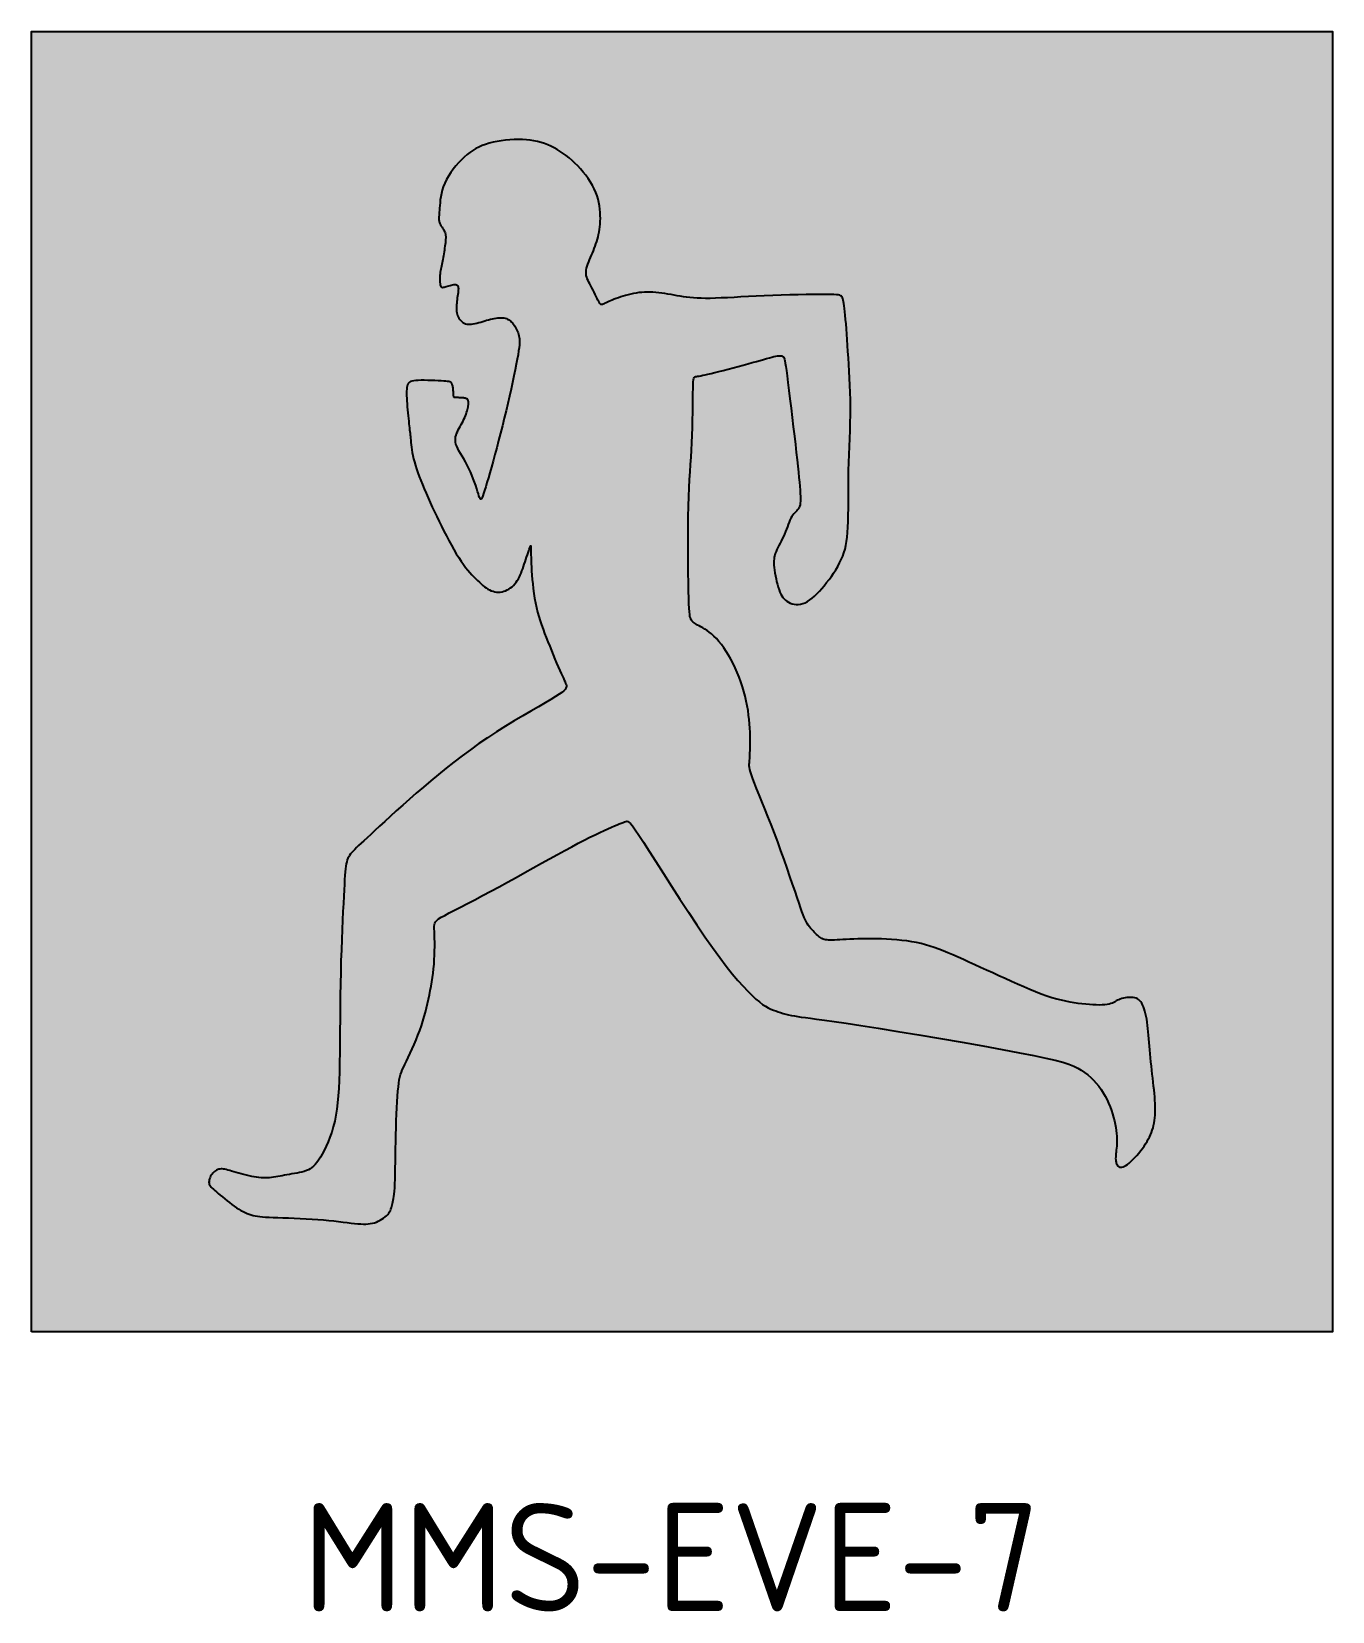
# Model space of a CAD drawing. Extents: x 151.2 to 211.2, y 164.8 to 237.7.
import ezdxf

# ---------------------------------------------------------------- set-up
doc = ezdxf.new("R2010")
doc.units = 0
doc.header["$LTSCALE"] = 0.3
doc.header["$MEASUREMENT"] = 0
doc.layers.add('L25', color=1, linetype='CONTINUOUS')
doc.layers.add('orange', color=30, linetype='CONTINUOUS')
doc.styles.add('iso', font='iso3098b.shx')

msp = doc.modelspace()

# ---------------------------------------------------------------- texts
at = {"layer": 'orange', "insert": (163.738, 169.792), "char_height": 5, "width": 55.91895, "attachment_point": 1, "style": 'iso'}
msp.add_mtext('{\\C3;MMS-EVE-7}', dxfattribs=at)

# ---------------------------------------------------------------- hatches: boundary and pattern name
at = {"layer": 'L25'}
msp.add_hatch(color=256, dxfattribs=at).paths.add_polyline_path([(182.305, 195.92), (182.656, 195.42), (182.982, 194.971), (183.285, 194.571), (183.565, 194.217), (183.824, 193.907), (184.061, 193.637), (184.278, 193.405), (184.475, 193.209), (184.653, 193.045), (184.815, 192.911), (184.963, 192.801), (185.098, 192.713), (185.225, 192.642), (185.344, 192.585), (185.458, 192.538), (185.57, 192.496), (185.682, 192.458), (185.795, 192.421), (185.911, 192.386), (186.032, 192.353), (186.157, 192.322), (186.29, 192.293), (186.43, 192.266), (186.581, 192.241), (186.744, 192.218), (186.934, 192.193), (187.166, 192.163), (187.455, 192.126), (187.817, 192.076), (188.268, 192.013), (188.821, 191.93), (189.495, 191.827), (190.294, 191.699), (191.194, 191.553), (192.161, 191.392), (193.161, 191.223), (194.16, 191.051), (195.124, 190.882), (196.019, 190.72), (196.811, 190.572), (197.476, 190.442), (198.02, 190.326), (198.459, 190.223), (198.811, 190.128), (199.091, 190.039), (199.315, 189.95), (199.5, 189.86), (199.662, 189.764), (199.814, 189.66), (199.959, 189.548), (200.096, 189.427), (200.227, 189.299), (200.35, 189.164), (200.465, 189.023), (200.572, 188.875), (200.672, 188.722), (200.764, 188.565), (200.848, 188.403), (200.924, 188.239), (200.992, 188.074), (201.054, 187.909), (201.107, 187.745), (201.154, 187.583), (201.193, 187.425), (201.226, 187.272), (201.252, 187.125), (201.272, 186.982), (201.286, 186.846), (201.296, 186.715), (201.301, 186.591), (201.302, 186.473), (201.3, 186.362), (201.294, 186.258), (201.287, 186.16), (201.278, 186.069), (201.269, 185.984), (201.26, 185.903), (201.253, 185.829), (201.248, 185.758), (201.246, 185.692), (201.248, 185.631), (201.254, 185.573), (201.264, 185.52), (201.278, 185.472), (201.296, 185.429), (201.318, 185.39), (201.344, 185.358), (201.374, 185.331), (201.408, 185.31), (201.446, 185.296), (201.489, 185.291), (201.537, 185.294), (201.591, 185.307), (201.651, 185.331), (201.716, 185.367), (201.789, 185.416), (201.868, 185.479), (201.952, 185.553), (202.04, 185.638), (202.13, 185.731), (202.221, 185.831), (202.311, 185.935), (202.398, 186.042), (202.48, 186.15), (202.557, 186.257), (202.628, 186.363), (202.693, 186.469), (202.753, 186.575), (202.807, 186.681), (202.855, 186.786), (202.899, 186.893), (202.937, 187), (202.971, 187.108), (202.999, 187.218), (203.023, 187.33), (203.042, 187.445), (203.057, 187.564), (203.067, 187.686), (203.074, 187.814), (203.076, 187.946), (203.074, 188.085), (203.068, 188.229), (203.059, 188.379), (203.048, 188.535), (203.033, 188.696), (203.017, 188.863), (202.999, 189.034), (202.98, 189.211), (202.959, 189.393), (202.938, 189.578), (202.917, 189.766), (202.896, 189.956), (202.875, 190.145), (202.856, 190.333), (202.837, 190.518), (202.82, 190.7), (202.805, 190.877), (202.792, 191.049), (202.779, 191.216), (202.766, 191.377), (202.753, 191.534), (202.738, 191.686), (202.722, 191.833), (202.703, 191.975), (202.682, 192.112), (202.657, 192.243), (202.63, 192.368), (202.6, 192.484), (202.566, 192.593), (202.53, 192.692), (202.49, 192.78), (202.448, 192.858), (202.403, 192.924), (202.354, 192.979), (202.302, 193.023), (202.247, 193.059), (202.189, 193.085), (202.127, 193.105), (202.061, 193.117), (201.991, 193.124), (201.917, 193.125), (201.841, 193.122), (201.763, 193.114), (201.685, 193.102), (201.608, 193.086), (201.533, 193.067), (201.462, 193.044), (201.395, 193.017), (201.334, 192.988), (201.276, 192.957), (201.219, 192.925), (201.16, 192.894), (201.096, 192.864), (201.026, 192.836), (200.945, 192.813), (200.853, 192.794), (200.746, 192.781), (200.625, 192.774), (200.493, 192.771), (200.349, 192.774), (200.196, 192.781), (200.035, 192.793), (199.867, 192.808), (199.694, 192.826), (199.516, 192.848), (199.333, 192.873), (199.144, 192.905), (198.948, 192.943), (198.743, 192.989), (198.529, 193.044), (198.303, 193.11), (198.066, 193.187), (197.817, 193.277), (197.556, 193.378), (197.287, 193.489), (197.01, 193.607), (196.727, 193.732), (196.441, 193.86), (196.153, 193.991), (195.865, 194.123), (195.579, 194.254), (195.296, 194.383), (195.018, 194.51), (194.746, 194.633), (194.48, 194.753), (194.223, 194.867), (193.975, 194.977), (193.738, 195.08), (193.512, 195.176), (193.296, 195.265), (193.087, 195.347), (192.882, 195.423), (192.679, 195.491), (192.476, 195.552), (192.269, 195.606), (192.058, 195.654), (191.839, 195.694), (191.613, 195.728), (191.383, 195.756), (191.15, 195.779), (190.915, 195.796), (190.68, 195.809), (190.447, 195.818), (190.218, 195.824), (189.993, 195.826), (189.775, 195.826), (189.564, 195.824), (189.362, 195.82), (189.169, 195.814), (188.988, 195.807), (188.82, 195.8), (188.665, 195.792), (188.525, 195.784), (188.398, 195.777), (188.285, 195.771), (188.182, 195.767), (188.091, 195.765), (188.008, 195.767), (187.934, 195.772), (187.867, 195.781), (187.806, 195.796), (187.75, 195.815), (187.698, 195.839), (187.648, 195.868), (187.6, 195.901), (187.552, 195.938), (187.503, 195.98), (187.453, 196.026), (187.399, 196.076), (187.344, 196.13), (187.288, 196.187), (187.231, 196.249), (187.174, 196.315), (187.119, 196.385), (187.066, 196.458), (187.017, 196.536), (186.97, 196.619), (186.926, 196.71), (186.88, 196.816), (186.832, 196.94), (186.778, 197.089), (186.716, 197.266), (186.644, 197.477), (186.559, 197.727), (186.46, 198.019), (186.348, 198.347), (186.225, 198.706), (186.093, 199.088), (185.953, 199.485), (185.807, 199.892), (185.658, 200.3), (185.506, 200.704), (185.355, 201.096), (185.207, 201.472), (185.063, 201.83), (184.927, 202.165), (184.801, 202.475), (184.687, 202.755), (184.588, 203.002), (184.507, 203.213), (184.444, 203.385), (184.4, 203.525), (184.37, 203.638), (184.352, 203.732), (184.345, 203.814), (184.345, 203.89), (184.35, 203.967), (184.358, 204.052), (184.366, 204.151), (184.373, 204.264), (184.38, 204.39), (184.386, 204.528), (184.39, 204.677), (184.392, 204.836), (184.392, 205.004), (184.39, 205.179), (184.384, 205.362), (184.375, 205.551), (184.361, 205.747), (184.343, 205.947), (184.319, 206.153), (184.29, 206.363), (184.253, 206.578), (184.209, 206.795), (184.157, 207.016), (184.098, 207.238), (184.031, 207.46), (183.958, 207.682), (183.878, 207.9), (183.792, 208.115), (183.7, 208.325), (183.603, 208.528), (183.501, 208.723), (183.395, 208.91), (183.285, 209.086), (183.173, 209.252), (183.06, 209.407), (182.946, 209.549), (182.833, 209.678), (182.72, 209.793), (182.609, 209.894), (182.502, 209.981), (182.398, 210.056), (182.299, 210.12), (182.205, 210.176), (182.117, 210.224), (182.037, 210.266), (181.965, 210.303), (181.901, 210.338), (181.846, 210.371), (181.799, 210.403), (181.758, 210.435), (181.723, 210.469), (181.693, 210.505), (181.667, 210.545), (181.646, 210.591), (181.627, 210.643), (181.611, 210.709), (181.598, 210.798), (181.586, 210.917), (181.576, 211.076), (181.567, 211.281), (181.558, 211.542), (181.55, 211.866), (181.542, 212.258), (181.535, 212.708), (181.529, 213.2), (181.525, 213.72), (181.523, 214.254), (181.525, 214.786), (181.53, 215.303), (181.54, 215.789), (181.554, 216.234), (181.572, 216.642), (181.593, 217.02), (181.615, 217.374), (181.638, 217.714), (181.661, 218.045), (181.681, 218.376), (181.699, 218.713), (181.713, 219.061), (181.724, 219.416), (181.732, 219.768), (181.738, 220.111), (181.742, 220.435), (181.745, 220.734), (181.749, 220.999), (181.752, 221.222), (181.757, 221.397), (181.764, 221.529), (181.774, 221.625), (181.788, 221.689), (181.808, 221.73), (181.834, 221.754), (181.869, 221.766), (181.912, 221.774), (181.965, 221.784), (182.03, 221.795), (182.107, 221.81), (182.2, 221.829), (182.309, 221.852), (182.437, 221.881), (182.584, 221.915), (182.752, 221.955), (182.942, 222.002), (183.15, 222.055), (183.371, 222.112), (183.599, 222.172), (183.829, 222.233), (184.058, 222.295), (184.278, 222.355), (184.485, 222.412), (184.676, 222.466), (184.849, 222.516), (185.006, 222.561), (185.147, 222.601), (185.274, 222.636), (185.386, 222.666), (185.484, 222.691), (185.57, 222.71), (185.644, 222.723), (185.707, 222.73), (185.761, 222.733), (185.806, 222.73), (185.843, 222.723), (185.874, 222.711), (185.9, 222.696), (185.921, 222.678), (185.94, 222.655), (185.957, 222.622), (185.973, 222.572), (185.99, 222.496), (186.009, 222.388), (186.032, 222.24), (186.059, 222.045), (186.091, 221.796), (186.13, 221.488), (186.175, 221.13), (186.224, 220.735), (186.275, 220.315), (186.327, 219.882), (186.378, 219.449), (186.428, 219.026), (186.474, 218.628), (186.516, 218.262), (186.552, 217.931), (186.584, 217.631), (186.612, 217.361), (186.636, 217.118), (186.657, 216.901), (186.673, 216.707), (186.687, 216.533), (186.697, 216.379), (186.704, 216.242), (186.707, 216.122), (186.706, 216.016), (186.699, 215.924), (186.687, 215.844), (186.669, 215.775), (186.644, 215.715), (186.613, 215.662), (186.576, 215.616), (186.535, 215.572), (186.49, 215.529), (186.443, 215.483), (186.396, 215.434), (186.349, 215.377), (186.304, 215.311), (186.262, 215.233), (186.221, 215.146), (186.182, 215.049), (186.143, 214.947), (186.104, 214.839), (186.063, 214.728), (186.02, 214.615), (185.974, 214.503), (185.925, 214.392), (185.872, 214.284), (185.819, 214.178), (185.766, 214.075), (185.714, 213.975), (185.665, 213.878), (185.62, 213.784), (185.581, 213.695), (185.548, 213.609), (185.523, 213.525), (185.503, 213.441), (185.49, 213.356), (185.483, 213.267), (185.482, 213.173), (185.486, 213.072), (185.496, 212.961), (185.51, 212.841), (185.529, 212.712), (185.552, 212.578), (185.58, 212.442), (185.61, 212.306), (185.644, 212.173), (185.68, 212.047), (185.719, 211.93), (185.76, 211.824), (185.804, 211.73), (185.851, 211.646), (185.901, 211.571), (185.956, 211.506), (186.017, 211.449), (186.083, 211.399), (186.155, 211.356), (186.234, 211.319), (186.32, 211.29), (186.411, 211.269), (186.506, 211.258), (186.606, 211.257), (186.708, 211.269), (186.814, 211.295), (186.921, 211.335), (187.029, 211.39), (187.138, 211.461), (187.248, 211.544), (187.358, 211.64), (187.469, 211.747), (187.58, 211.864), (187.692, 211.989), (187.804, 212.121), (187.915, 212.26), (188.025, 212.403), (188.133, 212.551), (188.237, 212.702), (188.336, 212.856), (188.429, 213.011), (188.514, 213.167), (188.591, 213.323), (188.657, 213.478), (188.715, 213.636), (188.764, 213.8), (188.805, 213.973), (188.838, 214.158), (188.864, 214.359), (188.884, 214.579), (188.899, 214.822), (188.909, 215.089), (188.914, 215.38), (188.917, 215.69), (188.919, 216.018), (188.92, 216.359), (188.921, 216.711), (188.925, 217.072), (188.931, 217.437), (188.941, 217.805), (188.953, 218.173), (188.967, 218.542), (188.981, 218.909), (188.995, 219.275), (189.006, 219.638), (189.013, 219.996), (189.016, 220.35), (189.013, 220.698), (189.005, 221.039), (188.993, 221.373), (188.977, 221.7), (188.959, 222.019), (188.94, 222.329), (188.919, 222.631), (188.899, 222.923), (188.88, 223.204), (188.861, 223.475), (188.843, 223.732), (188.826, 223.974), (188.809, 224.199), (188.793, 224.407), (188.777, 224.595), (188.761, 224.762), (188.745, 224.906), (188.729, 225.03), (188.712, 225.134), (188.696, 225.222), (188.678, 225.294), (188.661, 225.354), (188.642, 225.402), (188.622, 225.442), (188.601, 225.475), (188.572, 225.501), (188.529, 225.521), (188.466, 225.537), (188.375, 225.547), (188.252, 225.554), (188.088, 225.558), (187.878, 225.559), (187.618, 225.558), (187.313, 225.555), (186.973, 225.55), (186.606, 225.543), (186.22, 225.534), (185.825, 225.523), (185.428, 225.51), (185.038, 225.495), (184.664, 225.479), (184.306, 225.461), (183.965, 225.442), (183.643, 225.425), (183.339, 225.409), (183.055, 225.395), (182.792, 225.385), (182.55, 225.378), (182.329, 225.377), (182.127, 225.38), (181.942, 225.387), (181.771, 225.398), (181.61, 225.413), (181.458, 225.431), (181.311, 225.451), (181.167, 225.474), (181.024, 225.499), (180.88, 225.525), (180.738, 225.551), (180.596, 225.576), (180.455, 225.6), (180.315, 225.622), (180.177, 225.64), (180.04, 225.655), (179.905, 225.664), (179.773, 225.669), (179.642, 225.669), (179.512, 225.664), (179.384, 225.655), (179.258, 225.641), (179.133, 225.624), (179.008, 225.602), (178.885, 225.576), (178.764, 225.547), (178.645, 225.515), (178.53, 225.481), (178.418, 225.445), (178.311, 225.409), (178.21, 225.372), (178.115, 225.336), (178.027, 225.301), (177.946, 225.267), (177.871, 225.234), (177.804, 225.204), (177.744, 225.177), (177.69, 225.152), (177.644, 225.13), (177.605, 225.113), (177.572, 225.099), (177.545, 225.091), (177.521, 225.089), (177.5, 225.095), (177.479, 225.111), (177.456, 225.138), (177.432, 225.177), (177.402, 225.23), (177.368, 225.296), (177.328, 225.375), (177.284, 225.464), (177.238, 225.559), (177.189, 225.658), (177.139, 225.759), (177.09, 225.858), (177.041, 225.952), (176.994, 226.041), (176.951, 226.124), (176.911, 226.203), (176.877, 226.279), (176.85, 226.355), (176.83, 226.431), (176.819, 226.509), (176.818, 226.59), (176.827, 226.676), (176.845, 226.767), (176.872, 226.861), (176.905, 226.958), (176.943, 227.058), (176.985, 227.16), (177.029, 227.263), (177.073, 227.366), (177.116, 227.47), (177.158, 227.574), (177.199, 227.678), (177.238, 227.784), (177.274, 227.89), (177.309, 227.997), (177.341, 228.106), (177.371, 228.217), (177.397, 228.33), (177.42, 228.445), (177.44, 228.562), (177.456, 228.683), (177.468, 228.808), (177.475, 228.936), (177.478, 229.068), (177.477, 229.206), (177.47, 229.347), (177.458, 229.494), (177.438, 229.644), (177.41, 229.797), (177.374, 229.953), (177.327, 230.11), (177.27, 230.269), (177.2, 230.428), (177.118, 230.587), (177.025, 230.746), (176.921, 230.902), (176.81, 231.055), (176.691, 231.205), (176.566, 231.349), (176.438, 231.487), (176.307, 231.619), (176.175, 231.742), (176.042, 231.858), (175.907, 231.966), (175.77, 232.067), (175.631, 232.16), (175.49, 232.245), (175.347, 232.324), (175.201, 232.395), (175.052, 232.459), (174.899, 232.516), (174.743, 232.566), (174.582, 232.609), (174.415, 232.644), (174.244, 232.671), (174.066, 232.691), (173.882, 232.703), (173.692, 232.707), (173.496, 232.704), (173.299, 232.692), (173.101, 232.674), (172.905, 232.649), (172.713, 232.616), (172.527, 232.578), (172.351, 232.533), (172.185, 232.482), (172.028, 232.424), (171.879, 232.359), (171.737, 232.286), (171.599, 232.204), (171.465, 232.112), (171.334, 232.009), (171.202, 231.895), (171.07, 231.77), (170.94, 231.634), (170.812, 231.49), (170.69, 231.338), (170.576, 231.181), (170.471, 231.021), (170.378, 230.858), (170.298, 230.694), (170.234, 230.531), (170.184, 230.371), (170.146, 230.215), (170.117, 230.064), (170.097, 229.92), (170.083, 229.785), (170.073, 229.66), (170.064, 229.546), (170.056, 229.444), (170.049, 229.355), (170.042, 229.276), (170.036, 229.206), (170.032, 229.144), (170.03, 229.088), (170.03, 229.039), (170.032, 228.993), (170.038, 228.951), (170.046, 228.911), (170.057, 228.873), (170.071, 228.836), (170.087, 228.801), (170.106, 228.766), (170.126, 228.731), (170.149, 228.695), (170.174, 228.659), (170.2, 228.621), (170.226, 228.581), (170.252, 228.54), (170.276, 228.496), (170.297, 228.449), (170.316, 228.398), (170.33, 228.344), (170.34, 228.287), (170.345, 228.225), (170.346, 228.16), (170.343, 228.091), (170.338, 228.018), (170.33, 227.942), (170.32, 227.863), (170.309, 227.781), (170.296, 227.696), (170.283, 227.609), (170.269, 227.52), (170.254, 227.432), (170.239, 227.343), (170.224, 227.256), (170.208, 227.172), (170.192, 227.09), (170.176, 227.012), (170.16, 226.937), (170.145, 226.865), (170.131, 226.794), (170.117, 226.723), (170.105, 226.652), (170.094, 226.58), (170.086, 226.505), (170.079, 226.428), (170.074, 226.35), (170.072, 226.273), (170.072, 226.198), (170.076, 226.128), (170.083, 226.064), (170.093, 226.009), (170.107, 225.963), (170.125, 225.929), (170.147, 225.906), (170.173, 225.892), (170.204, 225.886), (170.239, 225.887), (170.279, 225.894), (170.323, 225.906), (170.373, 225.921), (170.427, 225.937), (170.484, 225.955), (170.543, 225.972), (170.603, 225.988), (170.66, 226.002), (170.715, 226.012), (170.765, 226.017), (170.809, 226.016), (170.845, 226.009), (170.873, 225.994), (170.895, 225.973), (170.911, 225.944), (170.921, 225.909), (170.927, 225.867), (170.928, 225.817), (170.926, 225.761), (170.92, 225.698), (170.913, 225.629), (170.903, 225.555), (170.892, 225.478), (170.881, 225.398), (170.87, 225.317), (170.86, 225.236), (170.851, 225.155), (170.844, 225.076), (170.84, 225), (170.839, 224.925), (170.841, 224.852), (170.847, 224.781), (170.857, 224.713), (170.873, 224.646), (170.894, 224.581), (170.921, 224.518), (170.953, 224.459), (170.991, 224.403), (171.035, 224.351), (171.083, 224.305), (171.136, 224.266), (171.194, 224.233), (171.255, 224.209), (171.321, 224.193), (171.391, 224.186), (171.464, 224.186), (171.54, 224.192), (171.619, 224.203), (171.701, 224.219), (171.786, 224.239), (171.872, 224.262), (171.961, 224.287), (172.051, 224.313), (172.142, 224.339), (172.232, 224.366), (172.323, 224.391), (172.412, 224.415), (172.5, 224.436), (172.585, 224.453), (172.667, 224.467), (172.746, 224.477), (172.822, 224.483), (172.895, 224.484), (172.964, 224.481), (173.029, 224.473), (173.091, 224.46), (173.148, 224.443), (173.202, 224.42), (173.253, 224.393), (173.3, 224.362), (173.344, 224.326), (173.386, 224.286), (173.425, 224.243), (173.463, 224.195), (173.499, 224.145), (173.535, 224.092), (173.569, 224.036), (173.601, 223.977), (173.631, 223.917), (173.659, 223.854), (173.683, 223.789), (173.705, 223.723), (173.723, 223.656), (173.737, 223.587), (173.746, 223.514), (173.75, 223.432), (173.749, 223.339), (173.742, 223.23), (173.729, 223.101), (173.708, 222.951), (173.68, 222.774), (173.644, 222.568), (173.601, 222.335), (173.551, 222.078), (173.494, 221.8), (173.431, 221.503), (173.363, 221.191), (173.29, 220.865), (173.212, 220.531), (173.131, 220.189), (173.046, 219.843), (172.959, 219.497), (172.872, 219.154), (172.784, 218.817), (172.698, 218.488), (172.613, 218.173), (172.532, 217.873), (172.454, 217.591), (172.381, 217.33), (172.312, 217.091), (172.248, 216.875), (172.19, 216.683), (172.138, 216.517), (172.092, 216.378), (172.053, 216.268), (172.02, 216.187), (171.993, 216.134), (171.969, 216.109), (171.948, 216.111), (171.927, 216.137), (171.905, 216.187), (171.88, 216.259), (171.851, 216.353), (171.816, 216.466), (171.775, 216.595), (171.729, 216.738), (171.677, 216.891), (171.619, 217.05), (171.556, 217.212), (171.488, 217.374), (171.415, 217.533), (171.337, 217.685), (171.257, 217.83), (171.176, 217.968), (171.097, 218.099), (171.023, 218.223), (170.956, 218.34), (170.898, 218.45), (170.851, 218.553), (170.818, 218.65), (170.798, 218.74), (170.789, 218.826), (170.791, 218.908), (170.803, 218.988), (170.823, 219.066), (170.85, 219.144), (170.883, 219.223), (170.921, 219.304), (170.963, 219.386), (171.008, 219.469), (171.053, 219.553), (171.099, 219.636), (171.143, 219.719), (171.185, 219.801), (171.223, 219.882), (171.257, 219.961), (171.286, 220.037), (171.31, 220.111), (171.331, 220.181), (171.348, 220.248), (171.363, 220.311), (171.374, 220.37), (171.383, 220.424), (171.39, 220.474), (171.395, 220.518), (171.397, 220.558), (171.396, 220.594), (171.393, 220.626), (171.386, 220.655), (171.376, 220.679), (171.362, 220.701), (171.344, 220.719), (171.322, 220.735), (171.297, 220.748), (171.269, 220.759), (171.237, 220.768), (171.203, 220.775), (171.167, 220.781), (171.128, 220.786), (171.087, 220.789), (171.045, 220.792), (171.003, 220.794), (170.962, 220.795), (170.922, 220.796), (170.884, 220.796), (170.85, 220.796), (170.819, 220.796), (170.794, 220.796), (170.773, 220.797), (170.756, 220.8), (170.742, 220.804), (170.732, 220.812), (170.724, 220.823), (170.718, 220.839), (170.713, 220.86), (170.709, 220.887), (170.707, 220.919), (170.704, 220.955), (170.702, 220.994), (170.7, 221.036), (170.698, 221.08), (170.695, 221.124), (170.692, 221.168), (170.687, 221.212), (170.682, 221.254), (170.675, 221.294), (170.668, 221.332), (170.659, 221.367), (170.65, 221.4), (170.639, 221.43), (170.628, 221.455), (170.615, 221.478), (170.598, 221.496), (170.575, 221.512), (170.542, 221.525), (170.496, 221.536), (170.435, 221.545), (170.356, 221.554), (170.256, 221.562), (170.133, 221.57), (169.992, 221.577), (169.838, 221.584), (169.677, 221.59), (169.515, 221.594), (169.357, 221.596), (169.208, 221.596), (169.075, 221.594), (168.962, 221.588), (168.867, 221.579), (168.79, 221.564), (168.727, 221.545), (168.677, 221.518), (168.638, 221.485), (168.609, 221.443), (168.586, 221.392), (168.568, 221.331), (168.556, 221.26), (168.547, 221.181), (168.542, 221.091), (168.541, 220.993), (168.543, 220.886), (168.547, 220.771), (168.554, 220.648), (168.563, 220.516), (168.574, 220.38), (168.585, 220.241), (168.598, 220.101), (168.611, 219.965), (168.624, 219.833), (168.637, 219.709), (168.65, 219.595), (168.661, 219.493), (168.672, 219.402), (168.682, 219.319), (168.691, 219.24), (168.7, 219.164), (168.708, 219.088), (168.716, 219.009), (168.724, 218.925), (168.732, 218.834), (168.741, 218.734), (168.752, 218.627), (168.765, 218.512), (168.782, 218.39), (168.803, 218.26), (168.83, 218.123), (168.862, 217.979), (168.902, 217.828), (168.948, 217.67), (169, 217.506), (169.059, 217.335), (169.124, 217.157), (169.195, 216.973), (169.27, 216.783), (169.352, 216.586), (169.438, 216.384), (169.529, 216.177), (169.624, 215.965), (169.723, 215.749), (169.825, 215.531), (169.93, 215.31), (170.039, 215.087), (170.149, 214.864), (170.262, 214.641), (170.376, 214.42), (170.491, 214.203), (170.605, 213.992), (170.72, 213.789), (170.833, 213.596), (170.944, 213.415), (171.053, 213.248), (171.16, 213.097), (171.263, 212.959), (171.363, 212.835), (171.46, 212.722), (171.554, 212.619), (171.646, 212.525), (171.734, 212.437), (171.819, 212.355), (171.901, 212.278), (171.981, 212.204), (172.06, 212.136), (172.137, 212.074), (172.213, 212.017), (172.29, 211.967), (172.368, 211.923), (172.447, 211.888), (172.527, 211.86), (172.609, 211.84), (172.693, 211.828), (172.776, 211.824), (172.86, 211.828), (172.943, 211.84), (173.025, 211.86), (173.106, 211.888), (173.185, 211.923), (173.261, 211.967), (173.335, 212.017), (173.405, 212.074), (173.472, 212.136), (173.535, 212.204), (173.594, 212.278), (173.648, 212.355), (173.698, 212.437), (173.743, 212.523), (173.785, 212.612), (173.824, 212.705), (173.861, 212.801), (173.897, 212.901), (173.932, 213.004), (173.967, 213.11), (174.004, 213.219), (174.04, 213.328), (174.076, 213.436), (174.111, 213.539), (174.144, 213.636), (174.174, 213.725), (174.2, 213.802), (174.223, 213.865), (174.24, 213.913), (174.253, 213.945), (174.263, 213.961), (174.269, 213.962), (174.273, 213.947), (174.275, 213.917), (174.276, 213.872), (174.276, 213.812), (174.276, 213.737), (174.276, 213.646), (174.277, 213.542), (174.28, 213.422), (174.284, 213.289), (174.289, 213.14), (174.297, 212.978), (174.308, 212.802), (174.321, 212.612), (174.338, 212.411), (174.359, 212.201), (174.383, 211.985), (174.413, 211.765), (174.447, 211.544), (174.486, 211.326), (174.531, 211.111), (174.582, 210.903), (174.638, 210.701), (174.699, 210.503), (174.765, 210.307), (174.835, 210.114), (174.908, 209.92), (174.984, 209.725), (175.063, 209.527), (175.143, 209.327), (175.225, 209.125), (175.306, 208.925), (175.386, 208.731), (175.463, 208.546), (175.537, 208.372), (175.606, 208.212), (175.669, 208.071), (175.725, 207.949), (175.774, 207.846), (175.816, 207.759), (175.851, 207.686), (175.878, 207.623), (175.898, 207.569), (175.91, 207.52), (175.914, 207.476), (175.909, 207.432), (175.89, 207.385), (175.853, 207.333), (175.791, 207.272), (175.7, 207.199), (175.573, 207.109), (175.405, 207.001), (175.19, 206.87), (174.926, 206.714), (174.618, 206.534), (174.274, 206.334), (173.901, 206.115), (173.507, 205.88), (173.1, 205.632), (172.687, 205.373), (172.276, 205.105), (171.875, 204.831), (171.482, 204.552), (171.1, 204.269), (170.726, 203.983), (170.362, 203.695), (170.006, 203.407), (169.659, 203.118), (169.32, 202.83), (168.989, 202.544), (168.669, 202.263), (168.36, 201.989), (168.066, 201.726), (167.789, 201.474), (167.53, 201.238), (167.291, 201.019), (167.076, 200.821), (166.885, 200.644), (166.716, 200.489), (166.569, 200.352), (166.44, 200.232), (166.329, 200.126), (166.232, 200.033), (166.149, 199.949), (166.076, 199.874), (166.013, 199.805), (165.957, 199.74), (165.91, 199.675), (165.869, 199.61), (165.834, 199.541), (165.804, 199.466), (165.779, 199.383), (165.757, 199.29), (165.738, 199.183), (165.722, 199.06), (165.708, 198.917), (165.695, 198.751), (165.682, 198.559), (165.669, 198.337), (165.655, 198.082), (165.64, 197.791), (165.623, 197.46), (165.605, 197.093), (165.586, 196.692), (165.567, 196.261), (165.548, 195.802), (165.531, 195.319), (165.515, 194.815), (165.502, 194.293), (165.491, 193.756), (165.483, 193.211), (165.477, 192.664), (165.471, 192.12), (165.466, 191.587), (165.461, 191.071), (165.456, 190.578), (165.449, 190.115), (165.439, 189.686), (165.427, 189.289), (165.411, 188.922), (165.389, 188.581), (165.36, 188.264), (165.324, 187.965), (165.28, 187.683), (165.225, 187.415), (165.16, 187.157), (165.086, 186.91), (165.005, 186.676), (164.92, 186.457), (164.831, 186.252), (164.741, 186.065), (164.652, 185.895), (164.566, 185.746), (164.484, 185.616), (164.406, 185.506), (164.33, 185.412), (164.254, 185.334), (164.176, 185.268), (164.095, 185.213), (164.009, 185.168), (163.917, 185.129), (163.818, 185.096), (163.712, 185.066), (163.601, 185.04), (163.486, 185.017), (163.37, 184.996), (163.253, 184.977), (163.137, 184.957), (163.024, 184.938), (162.914, 184.917), (162.808, 184.897), (162.705, 184.876), (162.604, 184.857), (162.505, 184.839), (162.408, 184.823), (162.311, 184.809), (162.216, 184.799), (162.12, 184.793), (162.023, 184.792), (161.926, 184.793), (161.826, 184.799), (161.724, 184.809), (161.619, 184.823), (161.51, 184.841), (161.397, 184.863), (161.279, 184.889), (161.158, 184.918), (161.036, 184.949), (160.914, 184.982), (160.795, 185.015), (160.68, 185.047), (160.572, 185.079), (160.471, 185.108), (160.38, 185.134), (160.298, 185.157), (160.224, 185.176), (160.156, 185.191), (160.094, 185.202), (160.036, 185.208), (159.982, 185.209), (159.929, 185.203), (159.878, 185.193), (159.828, 185.176), (159.779, 185.154), (159.732, 185.126), (159.687, 185.094), (159.645, 185.057), (159.605, 185.015), (159.567, 184.97), (159.533, 184.92), (159.502, 184.867), (159.476, 184.813), (159.454, 184.757), (159.438, 184.701), (159.428, 184.647), (159.425, 184.594), (159.429, 184.544), (159.441, 184.498), (159.461, 184.454), (159.49, 184.411), (159.528, 184.368), (159.574, 184.321), (159.63, 184.271), (159.695, 184.215), (159.769, 184.151), (159.854, 184.079), (159.947, 184), (160.046, 183.916), (160.151, 183.829), (160.259, 183.742), (160.369, 183.655), (160.479, 183.571), (160.588, 183.492), (160.695, 183.42), (160.798, 183.354), (160.899, 183.295), (160.998, 183.242), (161.095, 183.195), (161.19, 183.154), (161.283, 183.118), (161.375, 183.088), (161.467, 183.062), (161.562, 183.041), (161.662, 183.024), (161.773, 183.009), (161.897, 182.998), (162.038, 182.988), (162.2, 182.979), (162.386, 182.971), (162.598, 182.963), (162.834, 182.954), (163.087, 182.945), (163.354, 182.935), (163.628, 182.923), (163.905, 182.91), (164.181, 182.894), (164.449, 182.875), (164.706, 182.854), (164.951, 182.831), (165.183, 182.806), (165.402, 182.781), (165.608, 182.756), (165.799, 182.733), (165.977, 182.712), (166.14, 182.695), (166.288, 182.681), (166.423, 182.671), (166.547, 182.666), (166.661, 182.667), (166.767, 182.672), (166.867, 182.684), (166.962, 182.702), (167.055, 182.726), (167.146, 182.758), (167.235, 182.795), (167.321, 182.838), (167.403, 182.886), (167.48, 182.938), (167.551, 182.993), (167.615, 183.05), (167.671, 183.109), (167.719, 183.169), (167.759, 183.231), (167.792, 183.293), (167.819, 183.356), (167.842, 183.421), (167.861, 183.486), (167.879, 183.552), (167.895, 183.619), (167.911, 183.688), (167.926, 183.762), (167.941, 183.845), (167.956, 183.94), (167.969, 184.051), (167.981, 184.183), (167.992, 184.339), (168.001, 184.523), (168.008, 184.738), (168.014, 184.98), (168.018, 185.246), (168.022, 185.532), (168.026, 185.833), (168.031, 186.145), (168.037, 186.465), (168.044, 186.787), (168.053, 187.109), (168.063, 187.426), (168.076, 187.734), (168.09, 188.029), (168.106, 188.307), (168.123, 188.564), (168.141, 188.796), (168.161, 188.999), (168.181, 189.171), (168.204, 189.317), (168.23, 189.444), (168.262, 189.558), (168.299, 189.667), (168.343, 189.778), (168.396, 189.896), (168.458, 190.03), (168.531, 190.184), (168.613, 190.357), (168.7, 190.545), (168.792, 190.745), (168.885, 190.954), (168.977, 191.169), (169.066, 191.387), (169.15, 191.603), (169.226, 191.817), (169.294, 192.027), (169.356, 192.234), (169.413, 192.438), (169.464, 192.64), (169.512, 192.841), (169.555, 193.041), (169.596, 193.241), (169.635, 193.44), (169.672, 193.64), (169.705, 193.84), (169.736, 194.041), (169.763, 194.242), (169.786, 194.446), (169.805, 194.65), (169.82, 194.856), (169.829, 195.064), (169.835, 195.271), (169.836, 195.472), (169.836, 195.666), (169.833, 195.848), (169.829, 196.015), (169.824, 196.164), (169.82, 196.292), (169.817, 196.396), (169.821, 196.481), (169.837, 196.552), (169.871, 196.616), (169.929, 196.678), (170.016, 196.743), (170.137, 196.818), (170.298, 196.908), (170.504, 197.018), (170.75, 197.147), (171.033, 197.294), (171.346, 197.456), (171.685, 197.632), (172.045, 197.82), (172.421, 198.019), (172.808, 198.227), (173.201, 198.441), (173.597, 198.659), (173.992, 198.879), (174.383, 199.098), (174.767, 199.313), (175.14, 199.521), (175.498, 199.72), (175.839, 199.906), (176.16, 200.078), (176.459, 200.236), (176.738, 200.379), (176.997, 200.51), (177.235, 200.627), (177.453, 200.732), (177.65, 200.824), (177.828, 200.906), (177.986, 200.976), (178.125, 201.036), (178.247, 201.087), (178.353, 201.13), (178.445, 201.165), (178.523, 201.194), (178.59, 201.217), (178.647, 201.235), (178.695, 201.247), (178.743, 201.244), (178.798, 201.215), (178.869, 201.149), (178.963, 201.034), (179.088, 200.86), (179.253, 200.615), (179.466, 200.289), (179.731, 199.875), (180.042, 199.387), (180.389, 198.842), (180.762, 198.26), (181.15, 197.658), (181.543, 197.055), (181.932, 196.47)])
at = {"layer": 'orange'}
h = msp.add_hatch(color=256, dxfattribs=at)
h.paths.add_polyline_path([(211.244, 237.687), (151.244, 237.687), (151.244, 177.687), (211.244, 177.687)])
h.paths.add_polyline_path([(184.687, 202.755), (184.588, 203.002), (184.507, 203.213), (184.444, 203.385), (184.4, 203.525), (184.37, 203.638), (184.345, 203.772), (184.345, 203.89), (184.35, 203.967), (184.358, 204.052), (184.366, 204.151), (184.373, 204.264), (184.38, 204.39), (184.386, 204.528), (184.39, 204.677), (184.392, 204.836), (184.392, 205.004), (184.39, 205.179), (184.384, 205.362), (184.375, 205.551), (184.361, 205.747), (184.343, 205.947), (184.319, 206.153), (184.29, 206.363), (184.253, 206.578), (184.209, 206.795), (184.157, 207.016), (184.098, 207.238), (184.031, 207.46), (183.958, 207.682), (183.878, 207.9), (183.792, 208.115), (183.7, 208.325), (183.603, 208.528), (183.501, 208.723), (183.395, 208.91), (183.285, 209.086), (183.173, 209.252), (183.06, 209.407), (182.946, 209.549), (182.833, 209.678), (182.72, 209.793), (182.609, 209.894), (182.502, 209.981), (182.398, 210.056), (182.299, 210.12), (182.205, 210.176), (182.117, 210.224), (182.037, 210.266), (181.922, 210.326), (181.817, 210.388), (181.737, 210.451), (181.678, 210.523), (181.634, 210.616), (181.611, 210.709), (181.598, 210.798), (181.586, 210.917), (181.576, 211.076), (181.567, 211.281), (181.558, 211.542), (181.55, 211.866), (181.542, 212.258), (181.535, 212.708), (181.529, 213.2), (181.525, 213.72), (181.523, 214.254), (181.525, 214.786), (181.53, 215.303), (181.54, 215.789), (181.554, 216.234), (181.572, 216.642), (181.593, 217.02), (181.615, 217.374), (181.638, 217.714), (181.661, 218.045), (181.681, 218.376), (181.699, 218.713), (181.713, 219.061), (181.724, 219.416), (181.732, 219.768), (181.738, 220.111), (181.742, 220.435), (181.745, 220.734), (181.749, 220.999), (181.752, 221.222), (181.757, 221.397), (181.764, 221.529), (181.778, 221.669), (181.821, 221.757), (181.912, 221.774), (181.965, 221.784), (182.03, 221.795), (182.107, 221.81), (182.2, 221.829), (182.309, 221.852), (182.437, 221.881), (182.584, 221.915), (182.752, 221.955), (182.942, 222.002), (183.15, 222.055), (183.371, 222.112), (183.599, 222.172), (183.829, 222.233), (184.058, 222.295), (184.278, 222.355), (184.485, 222.412), (184.676, 222.466), (184.849, 222.516), (185.006, 222.561), (185.147, 222.601), (185.274, 222.636), (185.386, 222.666), (185.484, 222.691), (185.612, 222.719), (185.738, 222.734), (185.846, 222.727), (185.927, 222.68), (185.966, 222.605), (185.99, 222.496), (186.009, 222.388), (186.032, 222.24), (186.059, 222.045), (186.091, 221.796), (186.13, 221.488), (186.175, 221.13), (186.224, 220.735), (186.275, 220.315), (186.327, 219.882), (186.378, 219.449), (186.428, 219.026), (186.474, 218.628), (186.516, 218.262), (186.552, 217.931), (186.584, 217.631), (186.612, 217.361), (186.636, 217.118), (186.657, 216.901), (186.673, 216.707), (186.687, 216.533), (186.697, 216.379), (186.704, 216.242), (186.707, 216.122), (186.706, 216.016), (186.696, 215.878), (186.66, 215.741), (186.601, 215.642), (186.535, 215.572), (186.49, 215.529), (186.443, 215.483), (186.396, 215.434), (186.349, 215.377), (186.304, 215.311), (186.262, 215.233), (186.221, 215.146), (186.182, 215.049), (186.143, 214.947), (186.104, 214.839), (186.063, 214.728), (186.02, 214.615), (185.974, 214.503), (185.925, 214.392), (185.872, 214.284), (185.819, 214.178), (185.766, 214.075), (185.714, 213.975), (185.665, 213.878), (185.62, 213.784), (185.581, 213.695), (185.548, 213.609), (185.523, 213.525), (185.503, 213.441), (185.49, 213.356), (185.483, 213.267), (185.482, 213.173), (185.486, 213.072), (185.496, 212.961), (185.51, 212.841), (185.529, 212.712), (185.552, 212.578), (185.58, 212.442), (185.61, 212.306), (185.644, 212.173), (185.68, 212.047), (185.719, 211.93), (185.76, 211.824), (185.804, 211.73), (185.851, 211.646), (185.901, 211.571), (185.956, 211.506), (186.017, 211.449), (186.083, 211.399), (186.155, 211.356), (186.234, 211.319), (186.32, 211.29), (186.411, 211.269), (186.506, 211.258), (186.606, 211.257), (186.708, 211.269), (186.814, 211.295), (186.921, 211.335), (187.029, 211.39), (187.138, 211.461), (187.248, 211.544), (187.358, 211.64), (187.469, 211.747), (187.58, 211.864), (187.692, 211.989), (187.804, 212.121), (187.915, 212.26), (188.025, 212.403), (188.133, 212.551), (188.237, 212.702), (188.336, 212.856), (188.429, 213.011), (188.514, 213.167), (188.591, 213.323), (188.657, 213.478), (188.715, 213.636), (188.764, 213.8), (188.805, 213.973), (188.838, 214.158), (188.864, 214.359), (188.884, 214.579), (188.899, 214.822), (188.909, 215.089), (188.914, 215.38), (188.917, 215.69), (188.919, 216.018), (188.92, 216.359), (188.921, 216.711), (188.925, 217.072), (188.931, 217.437), (188.941, 217.805), (188.953, 218.173), (188.967, 218.542), (188.981, 218.909), (188.995, 219.275), (189.006, 219.638), (189.013, 219.996), (189.016, 220.35), (189.013, 220.698), (189.005, 221.039), (188.993, 221.373), (188.977, 221.7), (188.959, 222.019), (188.94, 222.329), (188.919, 222.631), (188.899, 222.923), (188.88, 223.204), (188.861, 223.475), (188.843, 223.732), (188.826, 223.974), (188.809, 224.199), (188.793, 224.407), (188.777, 224.595), (188.761, 224.762), (188.745, 224.906), (188.729, 225.03), (188.712, 225.134), (188.696, 225.222), (188.678, 225.294), (188.661, 225.354), (188.642, 225.402), (188.622, 225.442), (188.601, 225.475), (188.572, 225.501), (188.529, 225.521), (188.466, 225.537), (188.375, 225.547), (188.252, 225.554), (188.088, 225.558), (187.878, 225.559), (187.618, 225.558), (187.313, 225.555), (186.973, 225.55), (186.606, 225.543), (186.22, 225.534), (185.825, 225.523), (185.428, 225.51), (185.038, 225.495), (184.664, 225.479), (184.306, 225.461), (183.965, 225.442), (183.643, 225.425), (183.339, 225.409), (183.055, 225.395), (182.792, 225.385), (182.55, 225.378), (182.329, 225.377), (182.127, 225.38), (181.942, 225.387), (181.771, 225.398), (181.61, 225.413), (181.458, 225.431), (181.311, 225.451), (181.167, 225.474), (181.024, 225.499), (180.88, 225.525), (180.738, 225.551), (180.596, 225.576), (180.455, 225.6), (180.315, 225.622), (180.177, 225.64), (180.04, 225.655), (179.905, 225.664), (179.773, 225.669), (179.642, 225.669), (179.512, 225.664), (179.384, 225.655), (179.258, 225.641), (179.133, 225.624), (179.008, 225.602), (178.885, 225.576), (178.764, 225.547), (178.645, 225.515), (178.53, 225.481), (178.418, 225.445), (178.311, 225.409), (178.21, 225.372), (178.115, 225.336), (178.027, 225.301), (177.946, 225.267), (177.871, 225.234), (177.804, 225.204), (177.744, 225.177), (177.69, 225.152), (177.613, 225.116), (177.537, 225.084), (177.48, 225.101), (177.421, 225.193), (177.368, 225.296), (177.328, 225.375), (177.284, 225.464), (177.238, 225.559), (177.189, 225.658), (177.139, 225.759), (177.09, 225.858), (177.041, 225.952), (176.994, 226.041), (176.951, 226.124), (176.911, 226.203), (176.859, 226.322), (176.819, 226.471), (176.817, 226.629), (176.845, 226.767), (176.872, 226.861), (176.905, 226.958), (176.943, 227.058), (176.985, 227.16), (177.029, 227.263), (177.073, 227.366), (177.116, 227.47), (177.158, 227.574), (177.199, 227.678), (177.238, 227.784), (177.274, 227.89), (177.309, 227.997), (177.341, 228.106), (177.371, 228.217), (177.397, 228.33), (177.42, 228.445), (177.44, 228.562), (177.456, 228.683), (177.468, 228.808), (177.475, 228.936), (177.478, 229.068), (177.477, 229.206), (177.47, 229.347), (177.458, 229.494), (177.438, 229.644), (177.41, 229.797), (177.374, 229.953), (177.327, 230.11), (177.27, 230.269), (177.2, 230.428), (177.118, 230.587), (177.025, 230.746), (176.921, 230.902), (176.81, 231.055), (176.691, 231.205), (176.566, 231.349), (176.438, 231.487), (176.307, 231.619), (176.175, 231.742), (176.042, 231.858), (175.907, 231.966), (175.77, 232.067), (175.631, 232.16), (175.49, 232.245), (175.347, 232.324), (175.201, 232.395), (175.052, 232.459), (174.899, 232.516), (174.743, 232.566), (174.582, 232.609), (174.415, 232.644), (174.244, 232.671), (174.066, 232.691), (173.882, 232.703), (173.692, 232.707), (173.496, 232.704), (173.299, 232.692), (173.101, 232.674), (172.905, 232.649), (172.713, 232.616), (172.527, 232.578), (172.351, 232.533), (172.185, 232.482), (172.028, 232.424), (171.879, 232.359), (171.737, 232.286), (171.599, 232.204), (171.465, 232.112), (171.334, 232.009), (171.202, 231.895), (171.07, 231.77), (170.94, 231.634), (170.812, 231.49), (170.69, 231.338), (170.576, 231.181), (170.471, 231.021), (170.378, 230.858), (170.298, 230.694), (170.234, 230.531), (170.184, 230.371), (170.146, 230.215), (170.117, 230.064), (170.097, 229.92), (170.083, 229.785), (170.073, 229.66), (170.064, 229.546), (170.056, 229.444), (170.049, 229.355), (170.042, 229.276), (170.036, 229.206), (170.032, 229.144), (170.03, 229.088), (170.03, 229.039), (170.032, 228.993), (170.038, 228.951), (170.046, 228.911), (170.057, 228.873), (170.071, 228.836), (170.087, 228.801), (170.106, 228.766), (170.126, 228.731), (170.149, 228.695), (170.174, 228.659), (170.218, 228.595), (170.267, 228.516), (170.309, 228.423), (170.337, 228.318), (170.347, 228.196), (170.342, 228.06), (170.327, 227.911), (170.304, 227.742), (170.276, 227.564), (170.247, 227.386), (170.216, 227.211), (170.192, 227.09), (170.176, 227.012), (170.16, 226.937), (170.145, 226.865), (170.131, 226.794), (170.117, 226.723), (170.105, 226.652), (170.094, 226.58), (170.086, 226.505), (170.079, 226.428), (170.074, 226.35), (170.072, 226.273), (170.072, 226.198), (170.076, 226.128), (170.083, 226.064), (170.093, 226.009), (170.107, 225.963), (170.125, 225.929), (170.147, 225.906), (170.173, 225.892), (170.204, 225.886), (170.239, 225.887), (170.279, 225.894), (170.323, 225.906), (170.373, 225.921), (170.474, 225.952), (170.579, 225.983), (170.693, 226.009), (170.792, 226.02), (170.879, 226.002), (170.919, 225.931), (170.929, 225.847), (170.925, 225.737), (170.91, 225.604), (170.892, 225.478), (170.881, 225.398), (170.87, 225.317), (170.86, 225.236), (170.851, 225.155), (170.844, 225.076), (170.84, 225), (170.839, 224.925), (170.841, 224.852), (170.847, 224.781), (170.857, 224.713), (170.873, 224.646), (170.894, 224.581), (170.921, 224.518), (170.953, 224.459), (170.991, 224.403), (171.035, 224.351), (171.083, 224.305), (171.136, 224.266), (171.194, 224.233), (171.255, 224.209), (171.321, 224.193), (171.391, 224.186), (171.464, 224.186), (171.54, 224.192), (171.619, 224.203), (171.701, 224.219), (171.786, 224.239), (171.872, 224.262), (171.961, 224.287), (172.051, 224.313), (172.142, 224.339), (172.232, 224.366), (172.323, 224.391), (172.412, 224.415), (172.547, 224.447), (172.709, 224.474), (172.86, 224.486), (172.999, 224.479), (173.122, 224.454), (173.228, 224.41), (173.322, 224.347), (173.405, 224.267), (173.481, 224.173), (173.553, 224.064), (173.618, 223.947), (173.673, 223.821), (173.716, 223.688), (173.744, 223.55), (173.75, 223.432), (173.749, 223.339), (173.742, 223.23), (173.729, 223.101), (173.708, 222.951), (173.68, 222.774), (173.644, 222.568), (173.601, 222.335), (173.551, 222.078), (173.494, 221.8), (173.431, 221.503), (173.363, 221.191), (173.29, 220.865), (173.212, 220.531), (173.131, 220.189), (173.046, 219.843), (172.959, 219.497), (172.872, 219.154), (172.784, 218.817), (172.698, 218.488), (172.613, 218.173), (172.532, 217.873), (172.454, 217.591), (172.381, 217.33), (172.312, 217.091), (172.248, 216.875), (172.19, 216.683), (172.138, 216.517), (172.092, 216.378), (172.053, 216.268), (172.004, 216.146), (171.958, 216.098), (171.918, 216.148), (171.88, 216.259), (171.851, 216.353), (171.816, 216.466), (171.775, 216.595), (171.729, 216.738), (171.677, 216.891), (171.619, 217.05), (171.556, 217.212), (171.488, 217.374), (171.415, 217.533), (171.337, 217.685), (171.257, 217.83), (171.176, 217.968), (171.097, 218.099), (171.023, 218.223), (170.956, 218.34), (170.898, 218.45), (170.851, 218.553), (170.802, 218.696), (170.785, 218.866), (170.808, 219.024), (170.85, 219.144), (170.883, 219.223), (170.921, 219.304), (170.963, 219.386), (171.008, 219.469), (171.053, 219.553), (171.099, 219.636), (171.143, 219.719), (171.185, 219.801), (171.223, 219.882), (171.257, 219.961), (171.286, 220.037), (171.31, 220.111), (171.331, 220.181), (171.348, 220.248), (171.363, 220.311), (171.374, 220.37), (171.383, 220.424), (171.39, 220.474), (171.395, 220.518), (171.397, 220.558), (171.396, 220.594), (171.393, 220.626), (171.386, 220.655), (171.376, 220.679), (171.362, 220.701), (171.344, 220.719), (171.322, 220.735), (171.297, 220.748), (171.269, 220.759), (171.237, 220.768), (171.203, 220.775), (171.167, 220.781), (171.128, 220.786), (171.087, 220.789), (171.045, 220.792), (171.003, 220.794), (170.962, 220.795), (170.922, 220.796), (170.884, 220.796), (170.85, 220.796), (170.78, 220.796), (170.725, 220.804), (170.709, 220.877), (170.704, 220.963), (170.7, 221.036), (170.698, 221.08), (170.695, 221.124), (170.692, 221.168), (170.687, 221.212), (170.682, 221.254), (170.675, 221.294), (170.668, 221.332), (170.659, 221.367), (170.65, 221.4), (170.639, 221.43), (170.628, 221.455), (170.615, 221.478), (170.598, 221.496), (170.575, 221.512), (170.542, 221.525), (170.496, 221.536), (170.435, 221.545), (170.356, 221.554), (170.256, 221.562), (170.133, 221.57), (169.992, 221.577), (169.838, 221.584), (169.677, 221.59), (169.515, 221.594), (169.357, 221.596), (169.208, 221.596), (169.075, 221.594), (168.962, 221.588), (168.867, 221.579), (168.79, 221.564), (168.727, 221.545), (168.677, 221.518), (168.638, 221.485), (168.609, 221.443), (168.586, 221.392), (168.568, 221.331), (168.556, 221.26), (168.547, 221.181), (168.542, 221.091), (168.541, 220.993), (168.543, 220.886), (168.547, 220.771), (168.554, 220.648), (168.563, 220.516), (168.574, 220.38), (168.585, 220.241), (168.598, 220.101), (168.611, 219.965), (168.624, 219.833), (168.637, 219.709), (168.65, 219.595), (168.661, 219.493), (168.672, 219.402), (168.682, 219.319), (168.691, 219.24), (168.705, 219.12), (168.72, 218.972), (168.732, 218.834), (168.741, 218.734), (168.752, 218.627), (168.765, 218.512), (168.782, 218.39), (168.803, 218.26), (168.83, 218.123), (168.862, 217.979), (168.902, 217.828), (168.948, 217.67), (169, 217.506), (169.059, 217.335), (169.124, 217.157), (169.195, 216.973), (169.27, 216.783), (169.352, 216.586), (169.438, 216.384), (169.529, 216.177), (169.624, 215.965), (169.723, 215.749), (169.825, 215.531), (169.93, 215.31), (170.039, 215.087), (170.149, 214.864), (170.262, 214.641), (170.376, 214.42), (170.491, 214.203), (170.605, 213.992), (170.72, 213.789), (170.833, 213.596), (170.944, 213.415), (171.053, 213.248), (171.16, 213.097), (171.263, 212.959), (171.363, 212.835), (171.46, 212.722), (171.554, 212.619), (171.646, 212.525), (171.734, 212.437), (171.819, 212.355), (171.901, 212.278), (171.981, 212.204), (172.06, 212.136), (172.137, 212.074), (172.213, 212.017), (172.29, 211.967), (172.368, 211.923), (172.447, 211.888), (172.527, 211.86), (172.609, 211.84), (172.693, 211.828), (172.776, 211.824), (172.86, 211.828), (172.943, 211.84), (173.025, 211.86), (173.106, 211.888), (173.185, 211.923), (173.261, 211.967), (173.335, 212.017), (173.405, 212.074), (173.472, 212.136), (173.535, 212.204), (173.594, 212.278), (173.648, 212.355), (173.698, 212.437), (173.743, 212.523), (173.785, 212.612), (173.824, 212.705), (173.861, 212.801), (173.897, 212.901), (173.932, 213.004), (173.967, 213.11), (174.004, 213.219), (174.04, 213.328), (174.076, 213.436), (174.111, 213.539), (174.144, 213.636), (174.174, 213.725), (174.215, 213.844), (174.249, 213.938), (174.271, 213.976), (174.276, 213.907), (174.276, 213.812), (174.276, 213.737), (174.276, 213.646), (174.277, 213.542), (174.28, 213.422), (174.284, 213.289), (174.289, 213.14), (174.297, 212.978), (174.308, 212.802), (174.321, 212.612), (174.338, 212.411), (174.359, 212.201), (174.383, 211.985), (174.413, 211.765), (174.447, 211.544), (174.486, 211.326), (174.531, 211.111), (174.582, 210.903), (174.638, 210.701), (174.699, 210.503), (174.765, 210.307), (174.835, 210.114), (174.908, 209.92), (174.984, 209.725), (175.063, 209.527), (175.143, 209.327), (175.225, 209.125), (175.306, 208.925), (175.386, 208.731), (175.463, 208.546), (175.537, 208.372), (175.606, 208.212), (175.669, 208.071), (175.725, 207.949), (175.774, 207.846), (175.816, 207.759), (175.871, 207.644), (175.908, 207.541), (175.916, 207.45), (175.88, 207.361), (175.791, 207.272), (175.7, 207.199), (175.573, 207.109), (175.405, 207.001), (175.19, 206.87), (174.926, 206.714), (174.618, 206.534), (174.274, 206.334), (173.901, 206.115), (173.507, 205.88), (173.1, 205.632), (172.687, 205.373), (172.276, 205.105), (171.875, 204.831), (171.482, 204.552), (171.1, 204.269), (170.726, 203.983), (170.362, 203.695), (170.006, 203.407), (169.659, 203.118), (169.32, 202.83), (168.989, 202.544), (168.669, 202.263), (168.36, 201.989), (168.066, 201.726), (167.789, 201.474), (167.53, 201.238), (167.291, 201.019), (167.076, 200.821), (166.885, 200.644), (166.716, 200.489), (166.569, 200.352), (166.44, 200.232), (166.329, 200.126), (166.232, 200.033), (166.149, 199.949), (166.076, 199.874), (166.013, 199.805), (165.957, 199.74), (165.91, 199.675), (165.869, 199.61), (165.834, 199.541), (165.804, 199.466), (165.779, 199.383), (165.757, 199.29), (165.738, 199.183), (165.722, 199.06), (165.708, 198.917), (165.695, 198.751), (165.682, 198.559), (165.669, 198.337), (165.655, 198.082), (165.64, 197.791), (165.623, 197.46), (165.605, 197.093), (165.586, 196.692), (165.567, 196.261), (165.548, 195.802), (165.531, 195.319), (165.515, 194.815), (165.502, 194.293), (165.491, 193.756), (165.483, 193.211), (165.477, 192.664), (165.471, 192.12), (165.466, 191.587), (165.461, 191.071), (165.456, 190.578), (165.449, 190.115), (165.439, 189.686), (165.427, 189.289), (165.411, 188.922), (165.389, 188.581), (165.36, 188.264), (165.324, 187.965), (165.28, 187.683), (165.225, 187.415), (165.16, 187.157), (165.086, 186.91), (165.005, 186.676), (164.92, 186.457), (164.831, 186.252), (164.741, 186.065), (164.652, 185.895), (164.566, 185.746), (164.484, 185.616), (164.406, 185.506), (164.33, 185.412), (164.254, 185.334), (164.176, 185.268), (164.095, 185.213), (164.009, 185.168), (163.917, 185.129), (163.818, 185.096), (163.712, 185.066), (163.601, 185.04), (163.486, 185.017), (163.37, 184.996), (163.253, 184.977), (163.137, 184.957), (163.024, 184.938), (162.914, 184.917), (162.808, 184.897), (162.705, 184.876), (162.604, 184.857), (162.505, 184.839), (162.408, 184.823), (162.311, 184.809), (162.167, 184.794), (162.023, 184.792), (161.926, 184.793), (161.826, 184.799), (161.724, 184.809), (161.619, 184.823), (161.51, 184.841), (161.397, 184.863), (161.279, 184.889), (161.158, 184.918), (161.036, 184.949), (160.914, 184.982), (160.795, 185.015), (160.68, 185.047), (160.572, 185.079), (160.471, 185.108), (160.38, 185.134), (160.298, 185.157), (160.224, 185.176), (160.156, 185.191), (160.094, 185.202), (160.036, 185.208), (159.982, 185.209), (159.929, 185.203), (159.878, 185.193), (159.828, 185.176), (159.779, 185.154), (159.732, 185.126), (159.687, 185.094), (159.645, 185.057), (159.605, 185.015), (159.567, 184.97), (159.533, 184.92), (159.502, 184.867), (159.476, 184.813), (159.454, 184.757), (159.438, 184.701), (159.428, 184.647), (159.425, 184.594), (159.429, 184.544), (159.441, 184.498), (159.461, 184.454), (159.49, 184.411), (159.528, 184.368), (159.574, 184.321), (159.63, 184.271), (159.695, 184.215), (159.769, 184.151), (159.854, 184.079), (159.947, 184), (160.046, 183.916), (160.151, 183.829), (160.259, 183.742), (160.369, 183.655), (160.479, 183.571), (160.588, 183.492), (160.695, 183.42), (160.798, 183.354), (160.899, 183.295), (160.998, 183.242), (161.095, 183.195), (161.19, 183.154), (161.283, 183.118), (161.375, 183.088), (161.467, 183.062), (161.562, 183.041), (161.662, 183.024), (161.773, 183.009), (161.897, 182.998), (162.038, 182.988), (162.2, 182.979), (162.386, 182.971), (162.598, 182.963), (162.834, 182.954), (163.087, 182.945), (163.354, 182.935), (163.628, 182.923), (163.905, 182.91), (164.181, 182.894), (164.449, 182.875), (164.706, 182.854), (164.951, 182.831), (165.183, 182.806), (165.402, 182.781), (165.608, 182.756), (165.799, 182.733), (165.977, 182.712), (166.14, 182.695), (166.288, 182.681), (166.423, 182.671), (166.547, 182.666), (166.661, 182.667), (166.767, 182.672), (166.867, 182.684), (166.962, 182.702), (167.055, 182.726), (167.146, 182.758), (167.235, 182.795), (167.321, 182.838), (167.403, 182.886), (167.48, 182.938), (167.551, 182.993), (167.615, 183.05), (167.671, 183.109), (167.719, 183.169), (167.759, 183.231), (167.792, 183.293), (167.819, 183.356), (167.842, 183.421), (167.861, 183.486), (167.879, 183.552), (167.895, 183.619), (167.911, 183.688), (167.926, 183.762), (167.941, 183.845), (167.956, 183.94), (167.969, 184.051), (167.981, 184.183), (167.992, 184.339), (168.001, 184.523), (168.008, 184.738), (168.014, 184.98), (168.018, 185.246), (168.022, 185.532), (168.026, 185.833), (168.031, 186.145), (168.037, 186.465), (168.044, 186.787), (168.053, 187.109), (168.063, 187.426), (168.076, 187.734), (168.09, 188.029), (168.106, 188.307), (168.123, 188.564), (168.141, 188.796), (168.161, 188.999), (168.181, 189.171), (168.204, 189.317), (168.23, 189.444), (168.262, 189.558), (168.299, 189.667), (168.343, 189.778), (168.396, 189.896), (168.458, 190.03), (168.531, 190.184), (168.613, 190.357), (168.7, 190.545), (168.792, 190.745), (168.885, 190.954), (168.977, 191.169), (169.066, 191.387), (169.15, 191.603), (169.226, 191.817), (169.294, 192.027), (169.356, 192.234), (169.413, 192.438), (169.464, 192.64), (169.512, 192.841), (169.555, 193.041), (169.596, 193.241), (169.635, 193.44), (169.672, 193.64), (169.705, 193.84), (169.736, 194.041), (169.763, 194.242), (169.786, 194.446), (169.805, 194.65), (169.82, 194.856), (169.829, 195.064), (169.835, 195.271), (169.836, 195.472), (169.836, 195.666), (169.833, 195.848), (169.829, 196.015), (169.824, 196.164), (169.82, 196.292), (169.817, 196.396), (169.823, 196.526), (169.871, 196.616), (169.929, 196.678), (170.016, 196.743), (170.137, 196.818), (170.298, 196.908), (170.504, 197.018), (170.75, 197.147), (171.033, 197.294), (171.346, 197.456), (171.685, 197.632), (172.045, 197.82), (172.421, 198.019), (172.808, 198.227), (173.201, 198.441), (173.597, 198.659), (173.992, 198.879), (174.383, 199.098), (174.767, 199.313), (175.14, 199.521), (175.498, 199.72), (175.839, 199.906), (176.16, 200.078), (176.459, 200.236), (176.738, 200.379), (176.997, 200.51), (177.235, 200.627), (177.453, 200.732), (177.65, 200.824), (177.828, 200.906), (177.986, 200.976), (178.125, 201.036), (178.247, 201.087), (178.353, 201.13), (178.486, 201.181), (178.633, 201.232), (178.724, 201.254), (178.798, 201.215), (178.869, 201.149), (178.963, 201.034), (179.088, 200.86), (179.253, 200.615), (179.466, 200.289), (179.731, 199.875), (180.042, 199.387), (180.389, 198.842), (180.762, 198.26), (181.15, 197.658), (181.543, 197.055), (181.932, 196.47), (182.305, 195.92), (182.656, 195.42), (182.982, 194.971), (183.285, 194.571), (183.565, 194.217), (183.824, 193.907), (184.061, 193.637), (184.278, 193.405), (184.475, 193.209), (184.653, 193.045), (184.815, 192.911), (184.963, 192.801), (185.098, 192.713), (185.225, 192.642), (185.344, 192.585), (185.458, 192.538), (185.57, 192.496), (185.682, 192.458), (185.795, 192.421), (185.911, 192.386), (186.032, 192.353), (186.157, 192.322), (186.29, 192.293), (186.43, 192.266), (186.581, 192.241), (186.744, 192.218), (186.934, 192.193), (187.166, 192.163), (187.455, 192.126), (187.817, 192.076), (188.268, 192.013), (188.821, 191.93), (189.495, 191.827), (190.294, 191.699), (191.194, 191.553), (192.161, 191.392), (193.161, 191.223), (194.16, 191.051), (195.124, 190.882), (196.019, 190.72), (196.811, 190.572), (197.476, 190.442), (198.02, 190.326), (198.459, 190.223), (198.811, 190.128), (199.091, 190.039), (199.315, 189.95), (199.5, 189.86), (199.662, 189.764), (199.814, 189.66), (199.959, 189.548), (200.096, 189.427), (200.227, 189.299), (200.35, 189.164), (200.465, 189.023), (200.572, 188.875), (200.672, 188.722), (200.764, 188.565), (200.848, 188.403), (200.924, 188.239), (200.992, 188.074), (201.054, 187.909), (201.107, 187.745), (201.154, 187.583), (201.193, 187.425), (201.226, 187.272), (201.252, 187.125), (201.272, 186.982), (201.286, 186.846), (201.296, 186.715), (201.301, 186.591), (201.302, 186.473), (201.3, 186.362), (201.294, 186.258), (201.287, 186.16), (201.278, 186.069), (201.269, 185.984), (201.26, 185.903), (201.253, 185.829), (201.248, 185.758), (201.246, 185.692), (201.248, 185.631), (201.254, 185.573), (201.264, 185.52), (201.278, 185.472), (201.296, 185.429), (201.318, 185.39), (201.344, 185.358), (201.374, 185.331), (201.408, 185.31), (201.446, 185.296), (201.489, 185.291), (201.537, 185.294), (201.591, 185.307), (201.651, 185.331), (201.716, 185.367), (201.789, 185.416), (201.868, 185.479), (201.952, 185.553), (202.04, 185.638), (202.13, 185.731), (202.221, 185.831), (202.311, 185.935), (202.398, 186.042), (202.48, 186.15), (202.557, 186.257), (202.628, 186.363), (202.693, 186.469), (202.753, 186.575), (202.807, 186.681), (202.855, 186.786), (202.899, 186.893), (202.937, 187), (202.971, 187.108), (202.999, 187.218), (203.023, 187.33), (203.042, 187.445), (203.057, 187.564), (203.067, 187.686), (203.074, 187.814), (203.076, 187.946), (203.074, 188.085), (203.068, 188.229), (203.059, 188.379), (203.048, 188.535), (203.033, 188.696), (203.017, 188.863), (202.999, 189.034), (202.98, 189.211), (202.959, 189.393), (202.938, 189.578), (202.917, 189.766), (202.896, 189.956), (202.875, 190.145), (202.856, 190.333), (202.837, 190.518), (202.82, 190.7), (202.805, 190.877), (202.792, 191.049), (202.779, 191.216), (202.766, 191.377), (202.753, 191.534), (202.738, 191.686), (202.722, 191.833), (202.703, 191.975), (202.682, 192.112), (202.657, 192.243), (202.63, 192.368), (202.6, 192.484), (202.566, 192.593), (202.53, 192.692), (202.49, 192.78), (202.448, 192.858), (202.403, 192.924), (202.354, 192.979), (202.302, 193.023), (202.247, 193.059), (202.189, 193.085), (202.127, 193.105), (202.061, 193.117), (201.991, 193.124), (201.917, 193.125), (201.841, 193.122), (201.763, 193.114), (201.685, 193.102), (201.608, 193.086), (201.533, 193.067), (201.462, 193.044), (201.395, 193.017), (201.334, 192.988), (201.276, 192.957), (201.177, 192.902), (201.059, 192.846), (200.945, 192.813), (200.853, 192.794), (200.746, 192.781), (200.625, 192.774), (200.493, 192.771), (200.349, 192.774), (200.196, 192.781), (200.035, 192.793), (199.867, 192.808), (199.694, 192.826), (199.516, 192.848), (199.333, 192.873), (199.144, 192.905), (198.948, 192.943), (198.743, 192.989), (198.529, 193.044), (198.303, 193.11), (198.066, 193.187), (197.817, 193.277), (197.556, 193.378), (197.287, 193.489), (197.01, 193.607), (196.727, 193.732), (196.441, 193.86), (196.153, 193.991), (195.865, 194.123), (195.579, 194.254), (195.296, 194.383), (195.018, 194.51), (194.746, 194.633), (194.48, 194.753), (194.223, 194.867), (193.975, 194.977), (193.738, 195.08), (193.512, 195.176), (193.296, 195.265), (193.087, 195.347), (192.882, 195.423), (192.679, 195.491), (192.476, 195.552), (192.269, 195.606), (192.058, 195.654), (191.839, 195.694), (191.613, 195.728), (191.383, 195.756), (191.15, 195.779), (190.915, 195.796), (190.68, 195.809), (190.447, 195.818), (190.218, 195.824), (189.993, 195.826), (189.775, 195.826), (189.564, 195.824), (189.362, 195.82), (189.169, 195.814), (188.988, 195.807), (188.82, 195.8), (188.665, 195.792), (188.525, 195.784), (188.398, 195.777), (188.285, 195.771), (188.182, 195.767), (188.042, 195.764), (187.897, 195.774), (187.777, 195.803), (187.674, 195.85), (187.579, 195.915), (187.484, 195.996), (187.368, 196.106), (187.256, 196.22), (187.143, 196.351), (187.038, 196.498), (186.97, 196.619), (186.926, 196.71), (186.88, 196.816), (186.832, 196.94), (186.778, 197.089), (186.716, 197.266), (186.644, 197.477), (186.559, 197.727), (186.46, 198.019), (186.348, 198.347), (186.225, 198.706), (186.093, 199.088), (185.953, 199.485), (185.807, 199.892), (185.658, 200.3), (185.506, 200.704), (185.355, 201.096), (185.207, 201.472), (185.063, 201.83), (184.927, 202.165), (184.801, 202.475)], flags=16)

# ---------------------------------------------------------------- linework, layer by layer
at = {"layer": 'L25'}
for points in [[(151.244, 177.687), (151.244, 237.687), (211.244, 237.687), (211.244, 177.687)], [(182.305, 195.92), (182.656, 195.42), (182.982, 194.971), (183.285, 194.571), (183.565, 194.217), (183.824, 193.907), (184.061, 193.637), (184.278, 193.405), (184.475, 193.209), (184.653, 193.045), (184.815, 192.911), (184.963, 192.801), (185.098, 192.713), (185.225, 192.642), (185.344, 192.585), (185.458, 192.538), (185.57, 192.496), (185.682, 192.458), (185.795, 192.421), (185.911, 192.386), (186.032, 192.353), (186.157, 192.322), (186.29, 192.293), (186.43, 192.266), (186.581, 192.241), (186.744, 192.218), (186.934, 192.193), (187.166, 192.163), (187.455, 192.126), (187.817, 192.076), (188.268, 192.013), (188.821, 191.93), (189.495, 191.827), (190.294, 191.699), (191.194, 191.553), (192.161, 191.392), (193.161, 191.223), (194.16, 191.051), (195.124, 190.882), (196.019, 190.72), (196.811, 190.572), (197.476, 190.442), (198.02, 190.326), (198.459, 190.223), (198.811, 190.128), (199.091, 190.039), (199.315, 189.95), (199.5, 189.86), (199.662, 189.764), (199.814, 189.66), (199.959, 189.548), (200.096, 189.427), (200.227, 189.299), (200.35, 189.164), (200.465, 189.023), (200.572, 188.875), (200.672, 188.722), (200.764, 188.565), (200.848, 188.403), (200.924, 188.239), (200.992, 188.074), (201.054, 187.909), (201.107, 187.745), (201.154, 187.583), (201.193, 187.425), (201.226, 187.272), (201.252, 187.125), (201.272, 186.982), (201.286, 186.846), (201.296, 186.715), (201.301, 186.591), (201.302, 186.473), (201.3, 186.362), (201.294, 186.258), (201.287, 186.16), (201.278, 186.069), (201.269, 185.984), (201.26, 185.903), (201.253, 185.829), (201.248, 185.758), (201.246, 185.692), (201.248, 185.631), (201.254, 185.573), (201.264, 185.52), (201.278, 185.472), (201.296, 185.429), (201.318, 185.39), (201.344, 185.358), (201.374, 185.331), (201.408, 185.31), (201.446, 185.296), (201.489, 185.291), (201.537, 185.294), (201.591, 185.307), (201.651, 185.331), (201.716, 185.367), (201.789, 185.416), (201.868, 185.479), (201.952, 185.553), (202.04, 185.638), (202.13, 185.731), (202.221, 185.831), (202.311, 185.935), (202.398, 186.042), (202.48, 186.15), (202.557, 186.257), (202.628, 186.363), (202.693, 186.469), (202.753, 186.575), (202.807, 186.681), (202.855, 186.786), (202.899, 186.893), (202.937, 187), (202.971, 187.108), (202.999, 187.218), (203.023, 187.33), (203.042, 187.445), (203.057, 187.564), (203.067, 187.686), (203.074, 187.814), (203.076, 187.946), (203.074, 188.085), (203.068, 188.229), (203.059, 188.379), (203.048, 188.535), (203.033, 188.696), (203.017, 188.863), (202.999, 189.034), (202.98, 189.211), (202.959, 189.393), (202.938, 189.578), (202.917, 189.766), (202.896, 189.956), (202.875, 190.145), (202.856, 190.333), (202.837, 190.518), (202.82, 190.7), (202.805, 190.877), (202.792, 191.049), (202.779, 191.216), (202.766, 191.377), (202.753, 191.534), (202.738, 191.686), (202.722, 191.833), (202.703, 191.975), (202.682, 192.112), (202.657, 192.243), (202.63, 192.368), (202.6, 192.484), (202.566, 192.593), (202.53, 192.692), (202.49, 192.78), (202.448, 192.858), (202.403, 192.924), (202.354, 192.979), (202.302, 193.023), (202.247, 193.059), (202.189, 193.085), (202.127, 193.105), (202.061, 193.117), (201.991, 193.124), (201.917, 193.125), (201.841, 193.122), (201.763, 193.114), (201.685, 193.102), (201.608, 193.086), (201.533, 193.067), (201.462, 193.044), (201.395, 193.017), (201.334, 192.988), (201.276, 192.957), (201.219, 192.925), (201.16, 192.894), (201.096, 192.864), (201.026, 192.836), (200.945, 192.813), (200.853, 192.794), (200.746, 192.781), (200.625, 192.774), (200.493, 192.771), (200.349, 192.774), (200.196, 192.781), (200.035, 192.793), (199.867, 192.808), (199.694, 192.826), (199.516, 192.848), (199.333, 192.873), (199.144, 192.905), (198.948, 192.943), (198.743, 192.989), (198.529, 193.044), (198.303, 193.11), (198.066, 193.187), (197.817, 193.277), (197.556, 193.378), (197.287, 193.489), (197.01, 193.607), (196.727, 193.732), (196.441, 193.86), (196.153, 193.991), (195.865, 194.123), (195.579, 194.254), (195.296, 194.383), (195.018, 194.51), (194.746, 194.633), (194.48, 194.753), (194.223, 194.867), (193.975, 194.977), (193.738, 195.08), (193.512, 195.176), (193.296, 195.265), (193.087, 195.347), (192.882, 195.423), (192.679, 195.491), (192.476, 195.552), (192.269, 195.606), (192.058, 195.654), (191.839, 195.694), (191.613, 195.728), (191.383, 195.756), (191.15, 195.779), (190.915, 195.796), (190.68, 195.809), (190.447, 195.818), (190.218, 195.824), (189.993, 195.826), (189.775, 195.826), (189.564, 195.824), (189.362, 195.82), (189.169, 195.814), (188.988, 195.807), (188.82, 195.8), (188.665, 195.792), (188.525, 195.784), (188.398, 195.777), (188.285, 195.771), (188.182, 195.767), (188.091, 195.765), (188.008, 195.767), (187.934, 195.772), (187.867, 195.781), (187.806, 195.796), (187.75, 195.815), (187.698, 195.839), (187.648, 195.868), (187.6, 195.901), (187.552, 195.938), (187.503, 195.98), (187.453, 196.026), (187.399, 196.076), (187.344, 196.13), (187.288, 196.187), (187.231, 196.249), (187.174, 196.315), (187.119, 196.385), (187.066, 196.458), (187.017, 196.536), (186.97, 196.619), (186.926, 196.71), (186.88, 196.816), (186.832, 196.94), (186.778, 197.089), (186.716, 197.266), (186.644, 197.477), (186.559, 197.727), (186.46, 198.019), (186.348, 198.347), (186.225, 198.706), (186.093, 199.088), (185.953, 199.485), (185.807, 199.892), (185.658, 200.3), (185.506, 200.704), (185.355, 201.096), (185.207, 201.472), (185.063, 201.83), (184.927, 202.165), (184.801, 202.475), (184.687, 202.755), (184.588, 203.002), (184.507, 203.213), (184.444, 203.385), (184.4, 203.525), (184.37, 203.638), (184.352, 203.732), (184.345, 203.814), (184.345, 203.89), (184.35, 203.967), (184.358, 204.052), (184.366, 204.151), (184.373, 204.264), (184.38, 204.39), (184.386, 204.528), (184.39, 204.677), (184.392, 204.836), (184.392, 205.004), (184.39, 205.179), (184.384, 205.362), (184.375, 205.551), (184.361, 205.747), (184.343, 205.947), (184.319, 206.153), (184.29, 206.363), (184.253, 206.578), (184.209, 206.795), (184.157, 207.016), (184.098, 207.238), (184.031, 207.46), (183.958, 207.682), (183.878, 207.9), (183.792, 208.115), (183.7, 208.325), (183.603, 208.528), (183.501, 208.723), (183.395, 208.91), (183.285, 209.086), (183.173, 209.252), (183.06, 209.407), (182.946, 209.549), (182.833, 209.678), (182.72, 209.793), (182.609, 209.894), (182.502, 209.981), (182.398, 210.056), (182.299, 210.12), (182.205, 210.176), (182.117, 210.224), (182.037, 210.266), (181.965, 210.303), (181.901, 210.338), (181.846, 210.371), (181.799, 210.403), (181.758, 210.435), (181.723, 210.469), (181.693, 210.505), (181.667, 210.545), (181.646, 210.591), (181.627, 210.643), (181.611, 210.709), (181.598, 210.798), (181.586, 210.917), (181.576, 211.076), (181.567, 211.281), (181.558, 211.542), (181.55, 211.866), (181.542, 212.258), (181.535, 212.708), (181.529, 213.2), (181.525, 213.72), (181.523, 214.254), (181.525, 214.786), (181.53, 215.303), (181.54, 215.789), (181.554, 216.234), (181.572, 216.642), (181.593, 217.02), (181.615, 217.374), (181.638, 217.714), (181.661, 218.045), (181.681, 218.376), (181.699, 218.713), (181.713, 219.061), (181.724, 219.416), (181.732, 219.768), (181.738, 220.111), (181.742, 220.435), (181.745, 220.734), (181.749, 220.999), (181.752, 221.222), (181.757, 221.397), (181.764, 221.529), (181.774, 221.625), (181.788, 221.689), (181.808, 221.73), (181.834, 221.754), (181.869, 221.766), (181.912, 221.774), (181.965, 221.784), (182.03, 221.795), (182.107, 221.81), (182.2, 221.829), (182.309, 221.852), (182.437, 221.881), (182.584, 221.915), (182.752, 221.955), (182.942, 222.002), (183.15, 222.055), (183.371, 222.112), (183.599, 222.172), (183.829, 222.233), (184.058, 222.295), (184.278, 222.355), (184.485, 222.412), (184.676, 222.466), (184.849, 222.516), (185.006, 222.561), (185.147, 222.601), (185.274, 222.636), (185.386, 222.666), (185.484, 222.691), (185.57, 222.71), (185.644, 222.723), (185.707, 222.73), (185.761, 222.733), (185.806, 222.73), (185.843, 222.723), (185.874, 222.711), (185.9, 222.696), (185.921, 222.678), (185.94, 222.655), (185.957, 222.622), (185.973, 222.572), (185.99, 222.496), (186.009, 222.388), (186.032, 222.24), (186.059, 222.045), (186.091, 221.796), (186.13, 221.488), (186.175, 221.13), (186.224, 220.735), (186.275, 220.315), (186.327, 219.882), (186.378, 219.449), (186.428, 219.026), (186.474, 218.628), (186.516, 218.262), (186.552, 217.931), (186.584, 217.631), (186.612, 217.361), (186.636, 217.118), (186.657, 216.901), (186.673, 216.707), (186.687, 216.533), (186.697, 216.379), (186.704, 216.242), (186.707, 216.122), (186.706, 216.016), (186.699, 215.924), (186.687, 215.844), (186.669, 215.775), (186.644, 215.715), (186.613, 215.662), (186.576, 215.616), (186.535, 215.572), (186.49, 215.529), (186.443, 215.483), (186.396, 215.434), (186.349, 215.377), (186.304, 215.311), (186.262, 215.233), (186.221, 215.146), (186.182, 215.049), (186.143, 214.947), (186.104, 214.839), (186.063, 214.728), (186.02, 214.615), (185.974, 214.503), (185.925, 214.392), (185.872, 214.284), (185.819, 214.178), (185.766, 214.075), (185.714, 213.975), (185.665, 213.878), (185.62, 213.784), (185.581, 213.695), (185.548, 213.609), (185.523, 213.525), (185.503, 213.441), (185.49, 213.356), (185.483, 213.267), (185.482, 213.173), (185.486, 213.072), (185.496, 212.961), (185.51, 212.841), (185.529, 212.712), (185.552, 212.578), (185.58, 212.442), (185.61, 212.306), (185.644, 212.173), (185.68, 212.047), (185.719, 211.93), (185.76, 211.824), (185.804, 211.73), (185.851, 211.646), (185.901, 211.571), (185.956, 211.506), (186.017, 211.449), (186.083, 211.399), (186.155, 211.356), (186.234, 211.319), (186.32, 211.29), (186.411, 211.269), (186.506, 211.258), (186.606, 211.257), (186.708, 211.269), (186.814, 211.295), (186.921, 211.335), (187.029, 211.39), (187.138, 211.461), (187.248, 211.544), (187.358, 211.64), (187.469, 211.747), (187.58, 211.864), (187.692, 211.989), (187.804, 212.121), (187.915, 212.26), (188.025, 212.403), (188.133, 212.551), (188.237, 212.702), (188.336, 212.856), (188.429, 213.011), (188.514, 213.167), (188.591, 213.323), (188.657, 213.478), (188.715, 213.636), (188.764, 213.8), (188.805, 213.973), (188.838, 214.158), (188.864, 214.359), (188.884, 214.579), (188.899, 214.822), (188.909, 215.089), (188.914, 215.38), (188.917, 215.69), (188.919, 216.018), (188.92, 216.359), (188.921, 216.711), (188.925, 217.072), (188.931, 217.437), (188.941, 217.805), (188.953, 218.173), (188.967, 218.542), (188.981, 218.909), (188.995, 219.275), (189.006, 219.638), (189.013, 219.996), (189.016, 220.35), (189.013, 220.698), (189.005, 221.039), (188.993, 221.373), (188.977, 221.7), (188.959, 222.019), (188.94, 222.329), (188.919, 222.631), (188.899, 222.923), (188.88, 223.204), (188.861, 223.475), (188.843, 223.732), (188.826, 223.974), (188.809, 224.199), (188.793, 224.407), (188.777, 224.595), (188.761, 224.762), (188.745, 224.906), (188.729, 225.03), (188.712, 225.134), (188.696, 225.222), (188.678, 225.294), (188.661, 225.354), (188.642, 225.402), (188.622, 225.442), (188.601, 225.475), (188.572, 225.501), (188.529, 225.521), (188.466, 225.537), (188.375, 225.547), (188.252, 225.554), (188.088, 225.558), (187.878, 225.559), (187.618, 225.558), (187.313, 225.555), (186.973, 225.55), (186.606, 225.543), (186.22, 225.534), (185.825, 225.523), (185.428, 225.51), (185.038, 225.495), (184.664, 225.479), (184.306, 225.461), (183.965, 225.442), (183.643, 225.425), (183.339, 225.409), (183.055, 225.395), (182.792, 225.385), (182.55, 225.378), (182.329, 225.377), (182.127, 225.38), (181.942, 225.387), (181.771, 225.398), (181.61, 225.413), (181.458, 225.431), (181.311, 225.451), (181.167, 225.474), (181.024, 225.499), (180.88, 225.525), (180.738, 225.551), (180.596, 225.576), (180.455, 225.6), (180.315, 225.622), (180.177, 225.64), (180.04, 225.655), (179.905, 225.664), (179.773, 225.669), (179.642, 225.669), (179.512, 225.664), (179.384, 225.655), (179.258, 225.641), (179.133, 225.624), (179.008, 225.602), (178.885, 225.576), (178.764, 225.547), (178.645, 225.515), (178.53, 225.481), (178.418, 225.445), (178.311, 225.409), (178.21, 225.372), (178.115, 225.336), (178.027, 225.301), (177.946, 225.267), (177.871, 225.234), (177.804, 225.204), (177.744, 225.177), (177.69, 225.152), (177.644, 225.13), (177.605, 225.113), (177.572, 225.099), (177.545, 225.091), (177.521, 225.089), (177.5, 225.095), (177.479, 225.111), (177.456, 225.138), (177.432, 225.177), (177.402, 225.23), (177.368, 225.296), (177.328, 225.375), (177.284, 225.464), (177.238, 225.559), (177.189, 225.658), (177.139, 225.759), (177.09, 225.858), (177.041, 225.952), (176.994, 226.041), (176.951, 226.124), (176.911, 226.203), (176.877, 226.279), (176.85, 226.355), (176.83, 226.431), (176.819, 226.509), (176.818, 226.59), (176.827, 226.676), (176.845, 226.767), (176.872, 226.861), (176.905, 226.958), (176.943, 227.058), (176.985, 227.16), (177.029, 227.263), (177.073, 227.366), (177.116, 227.47), (177.158, 227.574), (177.199, 227.678), (177.238, 227.784), (177.274, 227.89), (177.309, 227.997), (177.341, 228.106), (177.371, 228.217), (177.397, 228.33), (177.42, 228.445), (177.44, 228.562), (177.456, 228.683), (177.468, 228.808), (177.475, 228.936), (177.478, 229.068), (177.477, 229.206), (177.47, 229.347), (177.458, 229.494), (177.438, 229.644), (177.41, 229.797), (177.374, 229.953), (177.327, 230.11), (177.27, 230.269), (177.2, 230.428), (177.118, 230.587), (177.025, 230.746), (176.921, 230.902), (176.81, 231.055), (176.691, 231.205), (176.566, 231.349), (176.438, 231.487), (176.307, 231.619), (176.175, 231.742), (176.042, 231.858), (175.907, 231.966), (175.77, 232.067), (175.631, 232.16), (175.49, 232.245), (175.347, 232.324), (175.201, 232.395), (175.052, 232.459), (174.899, 232.516), (174.743, 232.566), (174.582, 232.609), (174.415, 232.644), (174.244, 232.671), (174.066, 232.691), (173.882, 232.703), (173.692, 232.707), (173.496, 232.704), (173.299, 232.692), (173.101, 232.674), (172.905, 232.649), (172.713, 232.616), (172.527, 232.578), (172.351, 232.533), (172.185, 232.482), (172.028, 232.424), (171.879, 232.359), (171.737, 232.286), (171.599, 232.204), (171.465, 232.112), (171.334, 232.009), (171.202, 231.895), (171.07, 231.77), (170.94, 231.634), (170.812, 231.49), (170.69, 231.338), (170.576, 231.181), (170.471, 231.021), (170.378, 230.858), (170.298, 230.694), (170.234, 230.531), (170.184, 230.371), (170.146, 230.215), (170.117, 230.064), (170.097, 229.92), (170.083, 229.785), (170.073, 229.66), (170.064, 229.546), (170.056, 229.444), (170.049, 229.355), (170.042, 229.276), (170.036, 229.206), (170.032, 229.144), (170.03, 229.088), (170.03, 229.039), (170.032, 228.993), (170.038, 228.951), (170.046, 228.911), (170.057, 228.873), (170.071, 228.836), (170.087, 228.801), (170.106, 228.766), (170.126, 228.731), (170.149, 228.695), (170.174, 228.659), (170.2, 228.621), (170.226, 228.581), (170.252, 228.54), (170.276, 228.496), (170.297, 228.449), (170.316, 228.398), (170.33, 228.344), (170.34, 228.287), (170.345, 228.225), (170.346, 228.16), (170.343, 228.091), (170.338, 228.018), (170.33, 227.942), (170.32, 227.863), (170.309, 227.781), (170.296, 227.696), (170.283, 227.609), (170.269, 227.52), (170.254, 227.432), (170.239, 227.343), (170.224, 227.256), (170.208, 227.172), (170.192, 227.09), (170.176, 227.012), (170.16, 226.937), (170.145, 226.865), (170.131, 226.794), (170.117, 226.723), (170.105, 226.652), (170.094, 226.58), (170.086, 226.505), (170.079, 226.428), (170.074, 226.35), (170.072, 226.273), (170.072, 226.198), (170.076, 226.128), (170.083, 226.064), (170.093, 226.009), (170.107, 225.963), (170.125, 225.929), (170.147, 225.906), (170.173, 225.892), (170.204, 225.886), (170.239, 225.887), (170.279, 225.894), (170.323, 225.906), (170.373, 225.921), (170.427, 225.937), (170.484, 225.955), (170.543, 225.972), (170.603, 225.988), (170.66, 226.002), (170.715, 226.012), (170.765, 226.017), (170.809, 226.016), (170.845, 226.009), (170.873, 225.994), (170.895, 225.973), (170.911, 225.944), (170.921, 225.909), (170.927, 225.867), (170.928, 225.817), (170.926, 225.761), (170.92, 225.698), (170.913, 225.629), (170.903, 225.555), (170.892, 225.478), (170.881, 225.398), (170.87, 225.317), (170.86, 225.236), (170.851, 225.155), (170.844, 225.076), (170.84, 225), (170.839, 224.925), (170.841, 224.852), (170.847, 224.781), (170.857, 224.713), (170.873, 224.646), (170.894, 224.581), (170.921, 224.518), (170.953, 224.459), (170.991, 224.403), (171.035, 224.351), (171.083, 224.305), (171.136, 224.266), (171.194, 224.233), (171.255, 224.209), (171.321, 224.193), (171.391, 224.186), (171.464, 224.186), (171.54, 224.192), (171.619, 224.203), (171.701, 224.219), (171.786, 224.239), (171.872, 224.262), (171.961, 224.287), (172.051, 224.313), (172.142, 224.339), (172.232, 224.366), (172.323, 224.391), (172.412, 224.415), (172.5, 224.436), (172.585, 224.453), (172.667, 224.467), (172.746, 224.477), (172.822, 224.483), (172.895, 224.484), (172.964, 224.481), (173.029, 224.473), (173.091, 224.46), (173.148, 224.443), (173.202, 224.42), (173.253, 224.393), (173.3, 224.362), (173.344, 224.326), (173.386, 224.286), (173.425, 224.243), (173.463, 224.195), (173.499, 224.145), (173.535, 224.092), (173.569, 224.036), (173.601, 223.977), (173.631, 223.917), (173.659, 223.854), (173.683, 223.789), (173.705, 223.723), (173.723, 223.656), (173.737, 223.587), (173.746, 223.514), (173.75, 223.432), (173.749, 223.339), (173.742, 223.23), (173.729, 223.101), (173.708, 222.951), (173.68, 222.774), (173.644, 222.568), (173.601, 222.335), (173.551, 222.078), (173.494, 221.8), (173.431, 221.503), (173.363, 221.191), (173.29, 220.865), (173.212, 220.531), (173.131, 220.189), (173.046, 219.843), (172.959, 219.497), (172.872, 219.154), (172.784, 218.817), (172.698, 218.488), (172.613, 218.173), (172.532, 217.873), (172.454, 217.591), (172.381, 217.33), (172.312, 217.091), (172.248, 216.875), (172.19, 216.683), (172.138, 216.517), (172.092, 216.378), (172.053, 216.268), (172.02, 216.187), (171.993, 216.134), (171.969, 216.109), (171.948, 216.111), (171.927, 216.137), (171.905, 216.187), (171.88, 216.259), (171.851, 216.353), (171.816, 216.466), (171.775, 216.595), (171.729, 216.738), (171.677, 216.891), (171.619, 217.05), (171.556, 217.212), (171.488, 217.374), (171.415, 217.533), (171.337, 217.685), (171.257, 217.83), (171.176, 217.968), (171.097, 218.099), (171.023, 218.223), (170.956, 218.34), (170.898, 218.45), (170.851, 218.553), (170.818, 218.65), (170.798, 218.74), (170.789, 218.826), (170.791, 218.908), (170.803, 218.988), (170.823, 219.066), (170.85, 219.144), (170.883, 219.223), (170.921, 219.304), (170.963, 219.386), (171.008, 219.469), (171.053, 219.553), (171.099, 219.636), (171.143, 219.719), (171.185, 219.801), (171.223, 219.882), (171.257, 219.961), (171.286, 220.037), (171.31, 220.111), (171.331, 220.181), (171.348, 220.248), (171.363, 220.311), (171.374, 220.37), (171.383, 220.424), (171.39, 220.474), (171.395, 220.518), (171.397, 220.558), (171.396, 220.594), (171.393, 220.626), (171.386, 220.655), (171.376, 220.679), (171.362, 220.701), (171.344, 220.719), (171.322, 220.735), (171.297, 220.748), (171.269, 220.759), (171.237, 220.768), (171.203, 220.775), (171.167, 220.781), (171.128, 220.786), (171.087, 220.789), (171.045, 220.792), (171.003, 220.794), (170.962, 220.795), (170.922, 220.796), (170.884, 220.796), (170.85, 220.796), (170.819, 220.796), (170.794, 220.796), (170.773, 220.797), (170.756, 220.8), (170.742, 220.804), (170.732, 220.812), (170.724, 220.823), (170.718, 220.839), (170.713, 220.86), (170.709, 220.887), (170.707, 220.919), (170.704, 220.955), (170.702, 220.994), (170.7, 221.036), (170.698, 221.08), (170.695, 221.124), (170.692, 221.168), (170.687, 221.212), (170.682, 221.254), (170.675, 221.294), (170.668, 221.332), (170.659, 221.367), (170.65, 221.4), (170.639, 221.43), (170.628, 221.455), (170.615, 221.478), (170.598, 221.496), (170.575, 221.512), (170.542, 221.525), (170.496, 221.536), (170.435, 221.545), (170.356, 221.554), (170.256, 221.562), (170.133, 221.57), (169.992, 221.577), (169.838, 221.584), (169.677, 221.59), (169.515, 221.594), (169.357, 221.596), (169.208, 221.596), (169.075, 221.594), (168.962, 221.588), (168.867, 221.579), (168.79, 221.564), (168.727, 221.545), (168.677, 221.518), (168.638, 221.485), (168.609, 221.443), (168.586, 221.392), (168.568, 221.331), (168.556, 221.26), (168.547, 221.181), (168.542, 221.091), (168.541, 220.993), (168.543, 220.886), (168.547, 220.771), (168.554, 220.648), (168.563, 220.516), (168.574, 220.38), (168.585, 220.241), (168.598, 220.101), (168.611, 219.965), (168.624, 219.833), (168.637, 219.709), (168.65, 219.595), (168.661, 219.493), (168.672, 219.402), (168.682, 219.319), (168.691, 219.24), (168.7, 219.164), (168.708, 219.088), (168.716, 219.009), (168.724, 218.925), (168.732, 218.834), (168.741, 218.734), (168.752, 218.627), (168.765, 218.512), (168.782, 218.39), (168.803, 218.26), (168.83, 218.123), (168.862, 217.979), (168.902, 217.828), (168.948, 217.67), (169, 217.506), (169.059, 217.335), (169.124, 217.157), (169.195, 216.973), (169.27, 216.783), (169.352, 216.586), (169.438, 216.384), (169.529, 216.177), (169.624, 215.965), (169.723, 215.749), (169.825, 215.531), (169.93, 215.31), (170.039, 215.087), (170.149, 214.864), (170.262, 214.641), (170.376, 214.42), (170.491, 214.203), (170.605, 213.992), (170.72, 213.789), (170.833, 213.596), (170.944, 213.415), (171.053, 213.248), (171.16, 213.097), (171.263, 212.959), (171.363, 212.835), (171.46, 212.722), (171.554, 212.619), (171.646, 212.525), (171.734, 212.437), (171.819, 212.355), (171.901, 212.278), (171.981, 212.204), (172.06, 212.136), (172.137, 212.074), (172.213, 212.017), (172.29, 211.967), (172.368, 211.923), (172.447, 211.888), (172.527, 211.86), (172.609, 211.84), (172.693, 211.828), (172.776, 211.824), (172.86, 211.828), (172.943, 211.84), (173.025, 211.86), (173.106, 211.888), (173.185, 211.923), (173.261, 211.967), (173.335, 212.017), (173.405, 212.074), (173.472, 212.136), (173.535, 212.204), (173.594, 212.278), (173.648, 212.355), (173.698, 212.437), (173.743, 212.523), (173.785, 212.612), (173.824, 212.705), (173.861, 212.801), (173.897, 212.901), (173.932, 213.004), (173.967, 213.11), (174.004, 213.219), (174.04, 213.328), (174.076, 213.436), (174.111, 213.539), (174.144, 213.636), (174.174, 213.725), (174.2, 213.802), (174.223, 213.865), (174.24, 213.913), (174.253, 213.945), (174.263, 213.961), (174.269, 213.962), (174.273, 213.947), (174.275, 213.917), (174.276, 213.872), (174.276, 213.812), (174.276, 213.737), (174.276, 213.646), (174.277, 213.542), (174.28, 213.422), (174.284, 213.289), (174.289, 213.14), (174.297, 212.978), (174.308, 212.802), (174.321, 212.612), (174.338, 212.411), (174.359, 212.201), (174.383, 211.985), (174.413, 211.765), (174.447, 211.544), (174.486, 211.326), (174.531, 211.111), (174.582, 210.903), (174.638, 210.701), (174.699, 210.503), (174.765, 210.307), (174.835, 210.114), (174.908, 209.92), (174.984, 209.725), (175.063, 209.527), (175.143, 209.327), (175.225, 209.125), (175.306, 208.925), (175.386, 208.731), (175.463, 208.546), (175.537, 208.372), (175.606, 208.212), (175.669, 208.071), (175.725, 207.949), (175.774, 207.846), (175.816, 207.759), (175.851, 207.686), (175.878, 207.623), (175.898, 207.569), (175.91, 207.52), (175.914, 207.476), (175.909, 207.432), (175.89, 207.385), (175.853, 207.333), (175.791, 207.272), (175.7, 207.199), (175.573, 207.109), (175.405, 207.001), (175.19, 206.87), (174.926, 206.714), (174.618, 206.534), (174.274, 206.334), (173.901, 206.115), (173.507, 205.88), (173.1, 205.632), (172.687, 205.373), (172.276, 205.105), (171.875, 204.831), (171.482, 204.552), (171.1, 204.269), (170.726, 203.983), (170.362, 203.695), (170.006, 203.407), (169.659, 203.118), (169.32, 202.83), (168.989, 202.544), (168.669, 202.263), (168.36, 201.989), (168.066, 201.726), (167.789, 201.474), (167.53, 201.238), (167.291, 201.019), (167.076, 200.821), (166.885, 200.644), (166.716, 200.489), (166.569, 200.352), (166.44, 200.232), (166.329, 200.126), (166.232, 200.033), (166.149, 199.949), (166.076, 199.874), (166.013, 199.805), (165.957, 199.74), (165.91, 199.675), (165.869, 199.61), (165.834, 199.541), (165.804, 199.466), (165.779, 199.383), (165.757, 199.29), (165.738, 199.183), (165.722, 199.06), (165.708, 198.917), (165.695, 198.751), (165.682, 198.559), (165.669, 198.337), (165.655, 198.082), (165.64, 197.791), (165.623, 197.46), (165.605, 197.093), (165.586, 196.692), (165.567, 196.261), (165.548, 195.802), (165.531, 195.319), (165.515, 194.815), (165.502, 194.293), (165.491, 193.756), (165.483, 193.211), (165.477, 192.664), (165.471, 192.12), (165.466, 191.587), (165.461, 191.071), (165.456, 190.578), (165.449, 190.115), (165.439, 189.686), (165.427, 189.289), (165.411, 188.922), (165.389, 188.581), (165.36, 188.264), (165.324, 187.965), (165.28, 187.683), (165.225, 187.415), (165.16, 187.157), (165.086, 186.91), (165.005, 186.676), (164.92, 186.457), (164.831, 186.252), (164.741, 186.065), (164.652, 185.895), (164.566, 185.746), (164.484, 185.616), (164.406, 185.506), (164.33, 185.412), (164.254, 185.334), (164.176, 185.268), (164.095, 185.213), (164.009, 185.168), (163.917, 185.129), (163.818, 185.096), (163.712, 185.066), (163.601, 185.04), (163.486, 185.017), (163.37, 184.996), (163.253, 184.977), (163.137, 184.957), (163.024, 184.938), (162.914, 184.917), (162.808, 184.897), (162.705, 184.876), (162.604, 184.857), (162.505, 184.839), (162.408, 184.823), (162.311, 184.809), (162.216, 184.799), (162.12, 184.793), (162.023, 184.792), (161.926, 184.793), (161.826, 184.799), (161.724, 184.809), (161.619, 184.823), (161.51, 184.841), (161.397, 184.863), (161.279, 184.889), (161.158, 184.918), (161.036, 184.949), (160.914, 184.982), (160.795, 185.015), (160.68, 185.047), (160.572, 185.079), (160.471, 185.108), (160.38, 185.134), (160.298, 185.157), (160.224, 185.176), (160.156, 185.191), (160.094, 185.202), (160.036, 185.208), (159.982, 185.209), (159.929, 185.203), (159.878, 185.193), (159.828, 185.176), (159.779, 185.154), (159.732, 185.126), (159.687, 185.094), (159.645, 185.057), (159.605, 185.015), (159.567, 184.97), (159.533, 184.92), (159.502, 184.867), (159.476, 184.813), (159.454, 184.757), (159.438, 184.701), (159.428, 184.647), (159.425, 184.594), (159.429, 184.544), (159.441, 184.498), (159.461, 184.454), (159.49, 184.411), (159.528, 184.368), (159.574, 184.321), (159.63, 184.271), (159.695, 184.215), (159.769, 184.151), (159.854, 184.079), (159.947, 184), (160.046, 183.916), (160.151, 183.829), (160.259, 183.742), (160.369, 183.655), (160.479, 183.571), (160.588, 183.492), (160.695, 183.42), (160.798, 183.354), (160.899, 183.295), (160.998, 183.242), (161.095, 183.195), (161.19, 183.154), (161.283, 183.118), (161.375, 183.088), (161.467, 183.062), (161.562, 183.041), (161.662, 183.024), (161.773, 183.009), (161.897, 182.998), (162.038, 182.988), (162.2, 182.979), (162.386, 182.971), (162.598, 182.963), (162.834, 182.954), (163.087, 182.945), (163.354, 182.935), (163.628, 182.923), (163.905, 182.91), (164.181, 182.894), (164.449, 182.875), (164.706, 182.854), (164.951, 182.831), (165.183, 182.806), (165.402, 182.781), (165.608, 182.756), (165.799, 182.733), (165.977, 182.712), (166.14, 182.695), (166.288, 182.681), (166.423, 182.671), (166.547, 182.666), (166.661, 182.667), (166.767, 182.672), (166.867, 182.684), (166.962, 182.702), (167.055, 182.726), (167.146, 182.758), (167.235, 182.795), (167.321, 182.838), (167.403, 182.886), (167.48, 182.938), (167.551, 182.993), (167.615, 183.05), (167.671, 183.109), (167.719, 183.169), (167.759, 183.231), (167.792, 183.293), (167.819, 183.356), (167.842, 183.421), (167.861, 183.486), (167.879, 183.552), (167.895, 183.619), (167.911, 183.688), (167.926, 183.762), (167.941, 183.845), (167.956, 183.94), (167.969, 184.051), (167.981, 184.183), (167.992, 184.339), (168.001, 184.523), (168.008, 184.738), (168.014, 184.98), (168.018, 185.246), (168.022, 185.532), (168.026, 185.833), (168.031, 186.145), (168.037, 186.465), (168.044, 186.787), (168.053, 187.109), (168.063, 187.426), (168.076, 187.734), (168.09, 188.029), (168.106, 188.307), (168.123, 188.564), (168.141, 188.796), (168.161, 188.999), (168.181, 189.171), (168.204, 189.317), (168.23, 189.444), (168.262, 189.558), (168.299, 189.667), (168.343, 189.778), (168.396, 189.896), (168.458, 190.03), (168.531, 190.184), (168.613, 190.357), (168.7, 190.545), (168.792, 190.745), (168.885, 190.954), (168.977, 191.169), (169.066, 191.387), (169.15, 191.603), (169.226, 191.817), (169.294, 192.027), (169.356, 192.234), (169.413, 192.438), (169.464, 192.64), (169.512, 192.841), (169.555, 193.041), (169.596, 193.241), (169.635, 193.44), (169.672, 193.64), (169.705, 193.84), (169.736, 194.041), (169.763, 194.242), (169.786, 194.446), (169.805, 194.65), (169.82, 194.856), (169.829, 195.064), (169.835, 195.271), (169.836, 195.472), (169.836, 195.666), (169.833, 195.848), (169.829, 196.015), (169.824, 196.164), (169.82, 196.292), (169.817, 196.396), (169.821, 196.481), (169.837, 196.552), (169.871, 196.616), (169.929, 196.678), (170.016, 196.743), (170.137, 196.818), (170.298, 196.908), (170.504, 197.018), (170.75, 197.147), (171.033, 197.294), (171.346, 197.456), (171.685, 197.632), (172.045, 197.82), (172.421, 198.019), (172.808, 198.227), (173.201, 198.441), (173.597, 198.659), (173.992, 198.879), (174.383, 199.098), (174.767, 199.313), (175.14, 199.521), (175.498, 199.72), (175.839, 199.906), (176.16, 200.078), (176.459, 200.236), (176.738, 200.379), (176.997, 200.51), (177.235, 200.627), (177.453, 200.732), (177.65, 200.824), (177.828, 200.906), (177.986, 200.976), (178.125, 201.036), (178.247, 201.087), (178.353, 201.13), (178.445, 201.165), (178.523, 201.194), (178.59, 201.217), (178.647, 201.235), (178.695, 201.247), (178.743, 201.244), (178.798, 201.215), (178.869, 201.149), (178.963, 201.034), (179.088, 200.86), (179.253, 200.615), (179.466, 200.289), (179.731, 199.875), (180.042, 199.387), (180.389, 198.842), (180.762, 198.26), (181.15, 197.658), (181.543, 197.055), (181.932, 196.47)]]:
    msp.add_lwpolyline(points, close=True, dxfattribs=at)

msp.set_redraw_order([(e.dxf.handle, doc.entitydb.next_handle()) for e in msp.query("TEXT MTEXT ATTDEF DIMENSION ARC_DIMENSION")])  # texts and dimensions are drawn at this point

doc.saveas('drawing.dxf')
